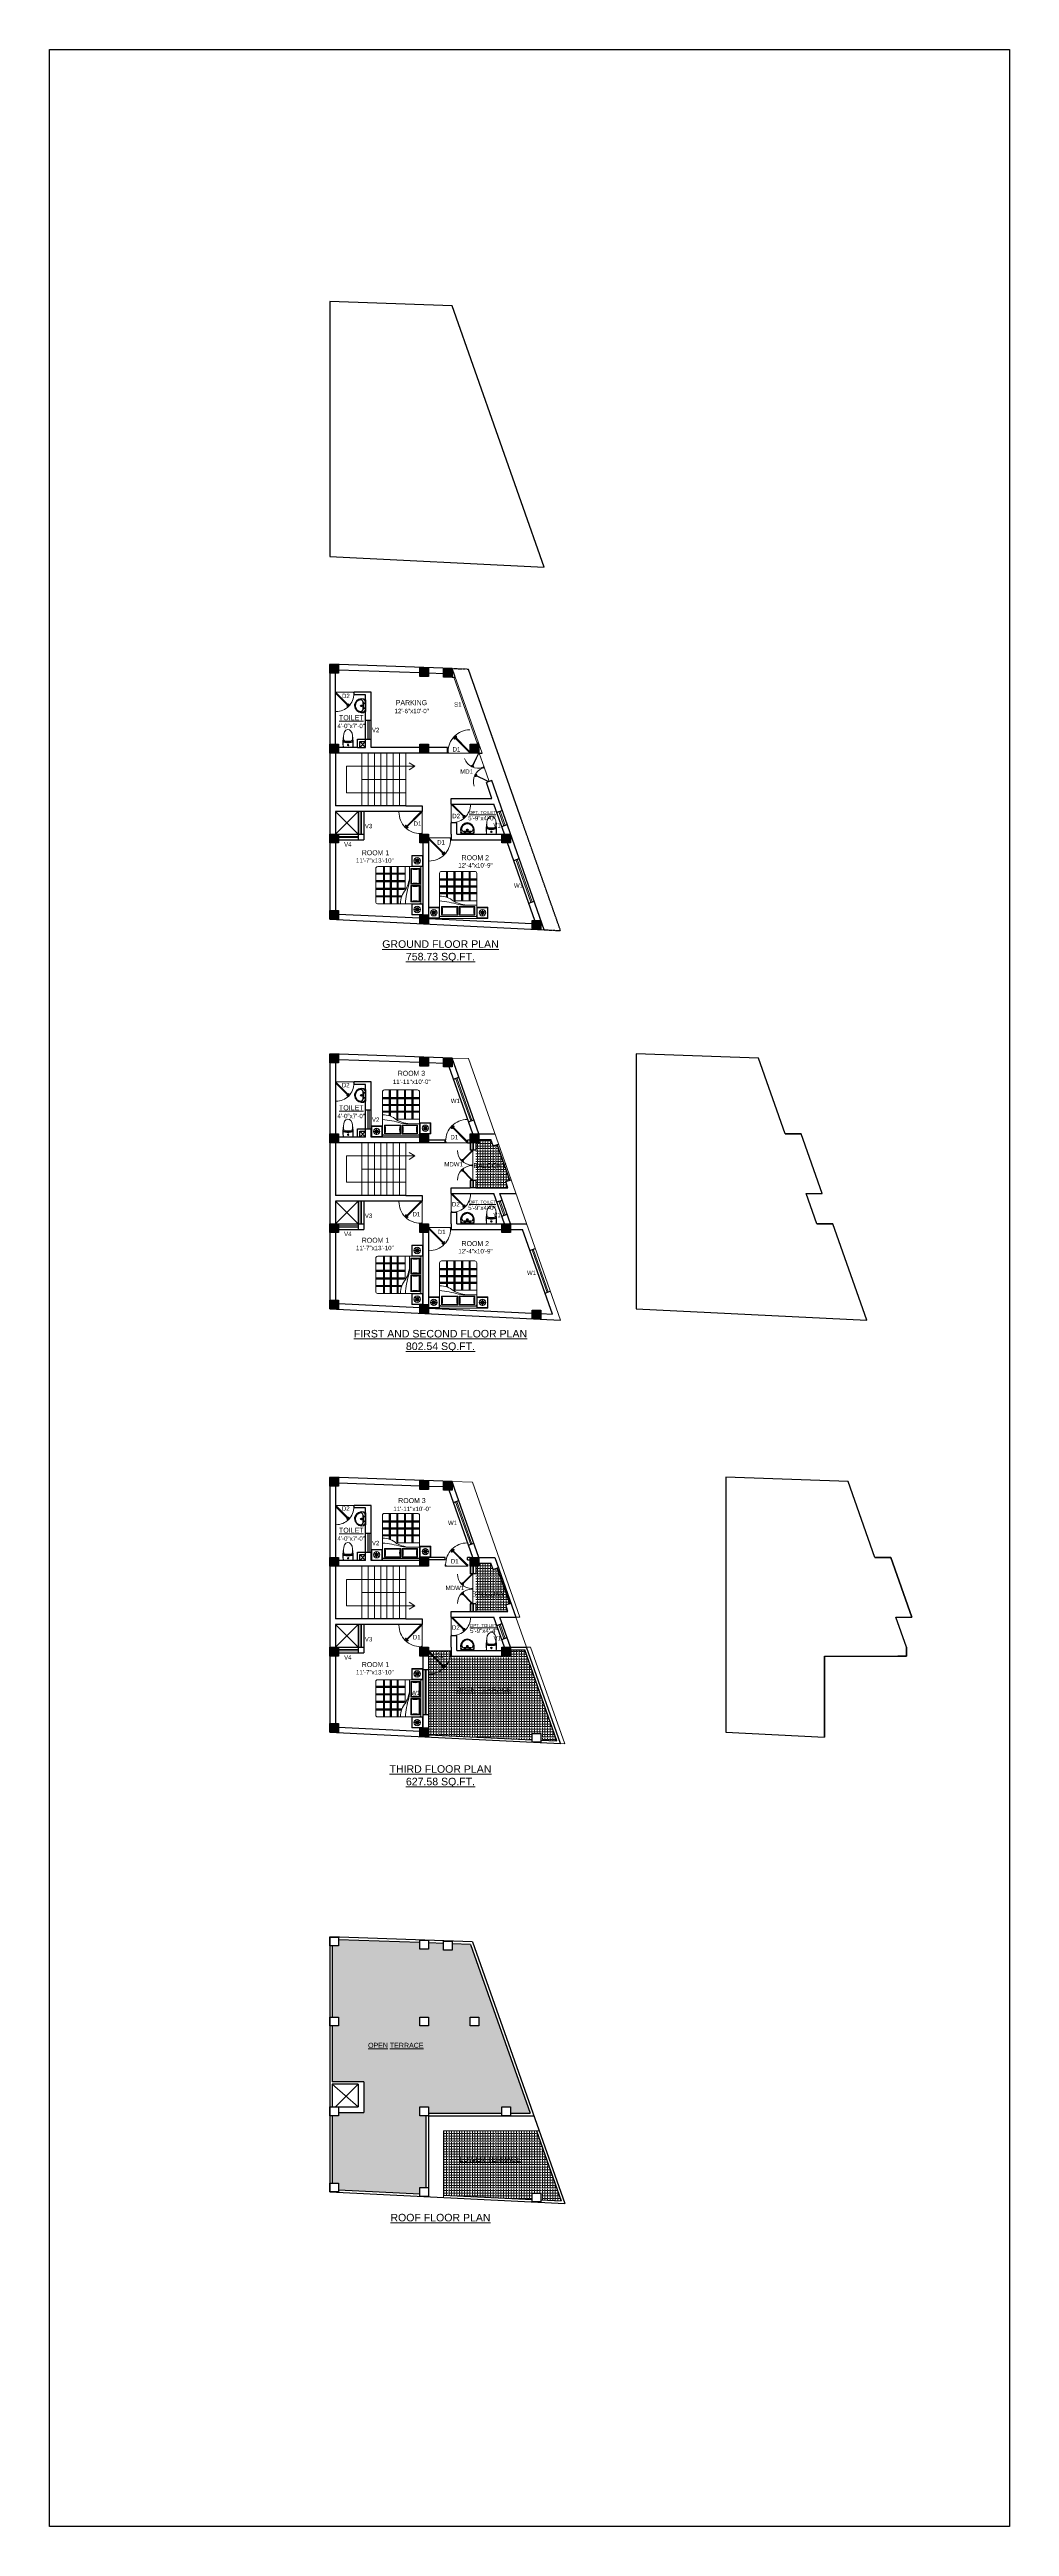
# Model space of a CAD drawing. Header units: inches. Extents: x -6683 to 26091, y -5972 to 4741.
# Drawn here: x 22584 to 24111, y -4556 to -614 of the extents above; entities that cross this region are included whole.
import ezdxf

# ---------------------------------------------------------------- set-up
doc = ezdxf.new("R2010")
doc.units = ezdxf.units.IN
doc.header["$MEASUREMENT"] = 0
doc.linetypes.add('HIDDEN', pattern=[0.375, 0.25, -0.125])
for name, color, linetype, lineweight in [('A-FURN', 9, 'Continuous', 5), ('hatch-.09', 8, 'Continuous', 9), ('Label', 7, 'Continuous', 13), ('PUERTAS', 7, 'Continuous', 9), ('stair', 201, 'Continuous', 13), ('Text', 7, 'Continuous', 13), ('Toilet', 7, 'Continuous', 25), ('WALL', 12, 'Continuous', 30), ('wall2', 1, 'Continuous', 15), ('windoow', 4, 'Continuous', 5)]:
    doc.layers.add(name, color=color, linetype=linetype, lineweight=lineweight)
doc.layers.add('furniture', color=253, linetype='Continuous')
doc.styles.add('dim', font='arial.ttf', dxfattribs={"height": 7})
doc.styles.get("Standard").update_dxf_attribs({"font": 'arial.ttf'})
pattern_1 = [(0, (0, 0), (0, 4.125), [3, -1.125]), (90, (0, 0), (-4.125, 3e-16), [3, -1.125])]

# ---------------------------------------------------------------- blocks, each defined once
blk = doc.blocks.new('A$C3AED30AC')
at = {"layer": 'A-FURN', "color": 147, "linetype": 'ByBlock'}
for p, q in [((0, 1532), (0, 1982)), ((0, 1982), (450, 1982)), ((450, 1532), (0, 1532)), ((450, 1982), (1950, 1982)), ((450, 1982), (450, 1532)), ((450, 1906), (450, 1982)), ((450, 1906), (1950, 1906)), ((450, 155), (450, 1830)), ((1950, 1982), (1950, 1532)), ((2400, 1982), (1950, 1982)), ((1950, 1830), (1950, 159)), ((1950, 1532), (2400, 1532)), ((2400, 1532), (2400, 1982)), ((1870, 79), (526, 79))]:
    blk.add_line(p, q, dxfattribs=at)
at = {"layer": 'A-FURN', "color": 8}
for p, q in [((20, 1552), (20, 1962)), ((20, 1962), (430, 1962)), ((430, 1552), (20, 1552)), ((430, 1962), (430, 1552)), ((1970, 1962), (1970, 1552)), ((2380, 1962), (1970, 1962)), ((1970, 1552), (2380, 1552)), ((2380, 1552), (2380, 1962))]:
    blk.add_line(p, q, dxfattribs=at)
at = {"layer": 'A-FURN', "color": 5, "linetype": 'ByBlock'}
for p, q in [((216, 1752), (82, 1752)), ((216, 1752), (121, 1847)), ((216, 1752), (121, 1657)), ((216, 1752), (216, 1887)), ((216, 1752), (311, 1847)), ((216, 1752), (216, 1752)), ((216, 1752), (216, 1752)), ((216, 1752), (216, 1752)), ((216, 1752), (350, 1752)), ((216, 1752), (216, 1618)), ((216, 1752), (311, 1657)), ((526, 1855), (526, 1500)), ((1189, 1855), (526, 1855)), ((526, 1500), (1189, 1500)), ((996, 1264), (1950, 1264)), ((1189, 1500), (1189, 1855)), ((1873, 1855), (1240, 1855)), ((1240, 1855), (1240, 1500)), ((1240, 1500), (1873, 1500)), ((1574, 1449), (1950, 1449)), ((1873, 1500), (1873, 1855)), ((2184, 1752), (2049, 1752)), ((2184, 1752), (2089, 1847)), ((2184, 1752), (2089, 1657)), ((2184, 1752), (2184, 1887)), ((2184, 1752), (2279, 1847)), ((2184, 1752), (2318, 1752)), ((2184, 1752), (2184, 1752)), ((2184, 1752), (2184, 1752)), ((2184, 1752), (2184, 1752)), ((2184, 1752), (2279, 1657)), ((2184, 1752), (2184, 1618))]:
    blk.add_line(p, q, dxfattribs=at)
at = {"layer": 'A-FURN', "color": 9}
for p, q in [((1163, 1835), (552, 1835)), ((552, 1520), (1163, 1520)), ((1847, 1835), (1266, 1835)), ((1266, 1520), (1847, 1520))]:
    blk.add_line(p, q, dxfattribs=at)
at = {"layer": 'A-FURN', "color": 8, "linetype": 'Continuous'}
for p, q in [((722, 1115), (722, 79)), ((734, 1115), (734, 79)), ((746, 1115), (746, 79)), ((759, 1117), (759, 79)), ((771, 1120), (771, 79)), ((1030, 1223), (1030, 79)), ((1042, 1230), (1042, 79)), ((1054, 1237), (1054, 79)), ((1067, 1245), (1067, 79)), ((1079, 1253), (1079, 79)), ((1335, 1264), (1335, 79)), ((1347, 1264), (1347, 79)), ((1359, 1264), (1359, 79)), ((1372, 1264), (1372, 79)), ((1384, 1264), (1384, 79)), ((1640, 1264), (1640, 79)), ((1652, 1264), (1652, 79)), ((1664, 1264), (1664, 79)), ((1677, 1264), (1677, 79)), ((1689, 1264), (1689, 79)), ((450, 983), (1950, 983)), ((450, 971), (1950, 971)), ((450, 959), (1950, 959)), ((450, 950), (1950, 950)), ((450, 938), (1950, 938)), ((450, 713), (1950, 713)), ((450, 701), (1950, 701)), ((450, 689), (1950, 689)), ((450, 680), (1950, 680)), ((450, 668), (1950, 668)), ((450, 431), (1950, 431)), ((450, 419), (1950, 419)), ((450, 407), (1950, 407)), ((450, 398), (1950, 398)), ((450, 386), (1950, 386))]:
    blk.add_line(p, q, dxfattribs=at)
at = {"layer": 'A-FURN', "color": 5, "linetype": 'ByBlock'}
for centre, radius in [((216, 1752), 129), ((216, 1752), 62.8), ((2184, 1752), 129), ((2184, 1752), 62.8)]:
    blk.add_circle(centre, radius, dxfattribs=at)
at = {"layer": 'A-FURN', "color": 147, "linetype": 'ByBlock'}
for centre, radius, start, end in [((526, 1830), 76.2, 90, 180), ((1873, 1830), 76.2, 0, 90), ((526, 155), 76.2, 180, 270), ((1870, 159), 80, 270, 0)]:
    blk.add_arc(centre, radius, start, end, dxfattribs=at)
at = {"layer": 'A-FURN', "color": 5, "linetype": 'ByBlock'}
for centre, radius, start, end in [((194, 4689), 3422, 274.28895, 287.24996), ((485, 1886), 803, 267.49694, 311.91323), ((-83, 1677), 635, 343.7398, 16.2602), ((1639, 177), 1271, 90.35642, 119.03891), ((1799, 1677), 635, 163.73979, 196.26021), ((1573, -870), 2319, 89.98014, 99.03119), ((630, 1677), 635, 343.7398, 16.2602), ((2483, 1677), 635, 163.73979, 196.26021)]:
    blk.add_arc(centre, radius, start, end, dxfattribs=at)
at = {"layer": 'A-FURN', "color": 9}
for centre, start, end in [((-83, 1677), 346.05939, 13.94061), ((1799, 1677), 166.05939, 193.94061), ((630, 1677), 346.05939, 13.94061), ((2483, 1677), 166.05939, 193.94061)]:
    blk.add_arc(centre, 655, start, end, dxfattribs=at)
blk = doc.blocks.new('3ft')
at = {"layer": 'PUERTAS', "color": 2}
for p, q in [((0, 2.4), (0, 0)), ((0.7, 2.4), (0, 2.4)), ((1.6, 0), (0, 0)), ((0.7, 1.5), (0.7, 2.4)), ((0.8, 1.5), (0.7, 1.5)), ((0.8, 1.5), (0.8, 2.4)), ((0.8, 1.2), (0.8, 1.5)), ((1.6, 1.2), (0.8, 1.2)), ((1.6, 1.8), (0.9, 2.5)), ((1, 2.5), (25.2, 26.7)), ((1.6, 1.9), (1, 2.5)), ((1.6, 1.9), (1.6, 1.8)), ((1.8, 1.6), (1.6, 1.8)), ((1.6, 0), (1.6, 1.2)), ((26, 25.9), (1.8, 1.6)), ((22, 26.1), (22, 26.1)), ((26, 25.9), (25.2, 26.7)), ((25.4, 22.7), (25.4, 22.7)), ((34.4, 0), (34.4, 1.2)), ((34.4, 1.2), (35.2, 1.2)), ((34.4, 0), (36, 0)), ((35.2, 1.2), (35.2, 2.4)), ((35.2, 2.4), (36, 2.4)), ((36, 0), (36, 2.4))]:
    blk.add_line(p, q, dxfattribs=at)
at = {"layer": 'PUERTAS', "color": 8}
for p, q in [((0, 0), (36, 0)), ((22.6, 24.9), (21.6, 25.7)), ((22.6, 25), (21.7, 25.7)), ((22.7, 25.1), (21.8, 25.9)), ((22.1, 26.3), (22, 26.1)), ((22.9, 25.2), (22, 26.1)), ((22.1, 26.3), (22.3, 26.4)), ((22.3, 26.4), (22.3, 26.4)), ((23.2, 25.5), (22.3, 26.4)), ((23.3, 25.7), (22.5, 26.6)), ((23.5, 25.8), (22.7, 26.8)), ((23.4, 25.8), (22.7, 26.7)), ((22.7, 24.3), (23, 24.8)), ((23, 25), (22.8, 25.1)), ((23, 25), (22.9, 25.2)), ((23, 25), (22.9, 25.1)), ((22.9, 24.5), (23.1, 24.9)), ((23.1, 25.1), (23, 25.2)), ((23.1, 24.8), (23.2, 25)), ((23.3, 25.3), (23.2, 25.4)), ((23.4, 25.4), (23.3, 25.6)), ((23.4, 25.4), (23.3, 25.5)), ((23.4, 25.4), (23.3, 25.5)), ((23.3, 24.9), (23.3, 25.1)), ((23.5, 25.1), (23.3, 25.1)), ((23.6, 25.3), (23.4, 25.2)), ((23.9, 25.5), (23.5, 25.3)), ((24.1, 25.7), (23.6, 25.4)), ((23.6, 23.4), (24.1, 23.7)), ((23.8, 23.6), (24.2, 23.8)), ((24.1, 23.8), (24.3, 23.9)), ((24.2, 24), (24.4, 24)), ((24.2, 23.3), (25, 22.3)), ((24.3, 23.7), (24.4, 23.6)), ((24.3, 23.7), (24.5, 23.6)), ((24.3, 23.6), (24.4, 23.5)), ((24.3, 23.3), (25.1, 22.4)), ((24.4, 24.2), (24.4, 24)), ((24.4, 23.8), (24.5, 23.7)), ((24.4, 23.4), (25.2, 22.5)), ((24.6, 24.3), (24.5, 24.1)), ((24.5, 23.6), (25.4, 22.7)), ((24.8, 24.6), (24.6, 24.2)), ((24.6, 24), (24.7, 23.9)), ((25, 24.8), (24.7, 24.3)), ((24.7, 24.1), (24.8, 23.9)), ((24.7, 24.1), (24.8, 24)), ((24.8, 24.1), (24.9, 24)), ((24.8, 23.8), (25.7, 23)), ((25, 24), (25.9, 23.2)), ((25.1, 24.2), (26.1, 23.4)), ((25.1, 24.1), (26, 23.3)), ((25.6, 22.8), (25.4, 22.7)), ((25.6, 22.8), (25.7, 23)), ((25.7, 23), (25.7, 23))]:
    blk.add_line(p, q, dxfattribs=at)
at = {"layer": 'PUERTAS', "color": 1}
for p, q in [((21.7, 25.8), (22.1, 26.3)), ((21.7, 25.7), (22.2, 26.2)), ((21.7, 25.8), (21.7, 25.8)), ((22.5, 25), (21.7, 25.6)), ((22.6, 26.7), (22.1, 26.3)), ((22.7, 26.7), (22.2, 26.2)), ((22.6, 26.7), (22.6, 26.7)), ((22.6, 25), (23, 25.4)), ((22.6, 24.3), (22.9, 24.7)), ((22.6, 24.1), (22.6, 24.1)), ((22.7, 25.1), (22.7, 25.1)), ((23.4, 25.9), (22.8, 26.7)), ((22.8, 25.1), (23.1, 25.3)), ((22.9, 25), (22.8, 25.1)), ((22.9, 24.9), (23.2, 25.2)), ((22.9, 24.8), (22.9, 24.8)), ((22.9, 24.7), (22.9, 24.7)), ((23.4, 25.8), (23, 25.4)), ((23.3, 25.6), (23.1, 25.3)), ((23.5, 25.5), (23.2, 25.2)), ((23.3, 25.7), (23.3, 25.7)), ((23.4, 25.5), (23.3, 25.6)), ((23.4, 23.3), (23.4, 23.3)), ((23.6, 25.5), (23.6, 25.5)), ((23.6, 23.3), (24, 23.6)), ((24.1, 25.8), (23.7, 25.5)), ((23.7, 25.5), (23.7, 25.5)), ((24, 23.6), (24, 23.6)), ((24.1, 23.6), (24.1, 23.6)), ((24.3, 25.8), (24.3, 25.8)), ((24.3, 23.6), (24.5, 23.9)), ((24.3, 23.3), (24.7, 23.7)), ((24.3, 23.6), (24.4, 23.5)), ((24.3, 23.2), (24.9, 22.4)), ((24.4, 23.5), (24.6, 23.8)), ((24.4, 23.4), (24.4, 23.4)), ((24.8, 24.1), (24.5, 23.9)), ((24.9, 24), (24.6, 23.8)), ((25.1, 24.1), (24.7, 23.7)), ((25.1, 24.8), (24.8, 24.4)), ((24.8, 24.4), (24.8, 24.4)), ((24.8, 24.3), (24.8, 24.3)), ((24.8, 24.1), (24.9, 24)), ((25, 24), (25, 24)), ((25, 22.4), (25.5, 22.9)), ((25.1, 25), (25.1, 25)), ((25.1, 22.4), (25.6, 22.8)), ((25.1, 22.4), (25.1, 22.4)), ((25.2, 24.1), (26, 23.5)), ((26, 23.4), (25.5, 22.9)), ((26, 23.3), (25.6, 22.8)), ((26, 23.3), (26, 23.3))]:
    blk.add_line(p, q, dxfattribs=at)
at = {"layer": 'PUERTAS', "color": 2}
for radius in [0.155, 0.0752]:
    blk.add_circle((0.8, 2.6), radius, dxfattribs=at)
at = {"layer": 'PUERTAS', "color": 8}
blk.add_arc((0.8, 2.6), 34.4, 359.7285, 90.0333, dxfattribs=at)
at = {"layer": 'PUERTAS', "color": 1}
for centre, start, end in [((22.5, 25), 231.0764, 315), ((22.7, 24.2), 135, 225), ((22.7, 26.7), 38.9236, 135), ((22.8, 25.1), 225, 315), ((23, 24.9), 135, 219.7428), ((22.9, 24.8), 315, 39.7428), ((23.3, 25.6), 315, 45), ((23.4, 25.9), 315, 38.9236), ((23.5, 23.4), 225, 315), ((23.5, 25.4), 50.2572, 135), ((23.6, 25.5), 230.2572, 315), ((24.1, 23.6), 50.2572, 135), ((24.2, 25.7), 45, 135), ((24.2, 23.7), 230.2572, 315), ((24.3, 23.2), 135, 218.9236), ((24.4, 23.5), 135, 225), ((24.8, 24.3), 135, 219.7428), ((24.7, 24.2), 315, 39.7428), ((24.9, 24), 45, 135), ((25, 22.4), 218.9236, 315), ((25, 24.9), 315, 45), ((25.2, 24.1), 51.0764, 135), ((26, 23.4), 315, 51.0764)]:
    blk.add_arc(centre, 0.08, start, end, dxfattribs=at)
blk = doc.blocks.new('*U43')
at = {"color": 3}
blk.add_blockref('3ft', (0, 0), dxfattribs=at)
blk = doc.blocks.new('2ft6in')
at = {"layer": 'PUERTAS', "color": 2}
for p, q in [((0, 2), (0, 0)), ((0.6, 2), (0, 2)), ((1.3, 0), (0, 0)), ((0.6, 1.3), (0.6, 2)), ((0.7, 1.3), (0.6, 1.3)), ((0.7, 1.3), (0.7, 2)), ((0.7, 1), (0.7, 1.3)), ((1.3, 1), (0.7, 1)), ((0.8, 2.1), (21, 22.3)), ((1.4, 1.6), (0.8, 2.1)), ((1.3, 1.5), (0.8, 2.1)), ((1.4, 1.6), (1.3, 1.5)), ((1.5, 1.4), (1.3, 1.5)), ((1.3, 0), (1.3, 1)), ((21.7, 21.6), (1.5, 1.4)), ((18.3, 21.8), (18.3, 21.8)), ((21.7, 21.6), (21, 22.3)), ((21.2, 18.9), (21.2, 18.9)), ((28.7, 0), (28.7, 1)), ((28.7, 1), (29.3, 1)), ((28.7, 0), (30, 0)), ((29.3, 1), (29.3, 2)), ((29.3, 2), (30, 2)), ((30, 0), (30, 2))]:
    blk.add_line(p, q, dxfattribs=at)
at = {"layer": 'PUERTAS', "color": 8}
for p, q in [((0, 0), (30, 0)), ((18.8, 20.8), (18, 21.4)), ((18.9, 20.8), (18.1, 21.5)), ((19, 20.9), (18.2, 21.6)), ((18.4, 21.9), (18.3, 21.8)), ((19.1, 21), (18.3, 21.7)), ((18.4, 21.9), (18.6, 22)), ((18.6, 22), (18.6, 22)), ((19.3, 21.3), (18.6, 22)), ((19.4, 21.4), (18.8, 22.1)), ((19.6, 21.5), (18.9, 22.3)), ((19.5, 21.5), (18.9, 22.3)), ((18.9, 20.3), (19.2, 20.7)), ((19.1, 20.8), (19, 20.9)), ((19.2, 20.9), (19.1, 21)), ((19.1, 20.8), (19.1, 20.9)), ((19.1, 20.4), (19.3, 20.8)), ((19.3, 20.9), (19.2, 21)), ((19.4, 21.1), (19.3, 21.2)), ((19.3, 20.6), (19.3, 20.8)), ((19.5, 21.2), (19.4, 21.3)), ((19.5, 21.2), (19.4, 21.3)), ((19.5, 21.1), (19.4, 21.2)), ((19.4, 20.8), (19.4, 20.9)), ((19.6, 20.9), (19.4, 20.9)), ((19.7, 21.1), (19.5, 21)), ((20.1, 21.4), (19.6, 21.1)), ((19.9, 21.2), (19.6, 21.1)), ((19.7, 19.5), (20.1, 19.8)), ((19.9, 19.7), (20.2, 19.8)), ((20.1, 19.9), (20.3, 19.9)), ((20.2, 20), (20.3, 20)), ((20.2, 19.7), (20.3, 19.6)), ((20.2, 19.7), (20.3, 19.6)), ((20.2, 19.4), (20.9, 18.7)), ((20.2, 19.4), (20.8, 18.6)), ((20.3, 20.1), (20.4, 20)), ((20.3, 19.8), (20.4, 19.7)), ((20.3, 19.5), (21, 18.8)), ((20.5, 20.3), (20.4, 20.1)), ((20.4, 19.8), (20.4, 19.7)), ((20.7, 20.5), (20.5, 20.2)), ((20.5, 20), (20.6, 19.9)), ((20.5, 19.6), (21.1, 18.9)), ((20.8, 20.6), (20.6, 20.2)), ((20.6, 20.1), (20.7, 20)), ((20.6, 20.1), (20.7, 20)), ((20.6, 20), (20.7, 20)), ((20.7, 19.9), (21.4, 19.2)), ((20.8, 20), (21.6, 19.3)), ((20.9, 20.1), (21.7, 19.5)), ((21, 20.1), (21.7, 19.5)), ((21.3, 19), (21.2, 18.9)), ((21.3, 19), (21.4, 19.1)), ((21.4, 19.2), (21.4, 19.1))]:
    blk.add_line(p, q, dxfattribs=at)
at = {"layer": 'PUERTAS', "color": 1}
for p, q in [((18.1, 21.5), (18.5, 21.9)), ((18.1, 21.4), (18.5, 21.9)), ((18.1, 21.5), (18.1, 21.5)), ((18.7, 20.8), (18.1, 21.3)), ((18.9, 22.3), (18.5, 21.9)), ((18.8, 22.2), (18.5, 21.9)), ((18.8, 22.2), (18.8, 22.2)), ((18.8, 20.8), (19.2, 21.2)), ((18.8, 20.2), (19.1, 20.6)), ((18.9, 20.1), (18.8, 20.1)), ((18.9, 20.9), (18.9, 20.9)), ((19.5, 21.6), (19, 22.3)), ((19, 20.9), (19.2, 21.1)), ((19.1, 20.8), (19, 20.9)), ((19.1, 20.8), (19.3, 21)), ((19.1, 20.7), (19.1, 20.7)), ((19.1, 20.6), (19.1, 20.6)), ((19.5, 21.5), (19.2, 21.2)), ((19.5, 21.3), (19.2, 21.1)), ((19.5, 21.2), (19.3, 21)), ((19.4, 21.4), (19.5, 21.4)), ((19.5, 21.2), (19.4, 21.3)), ((19.5, 19.4), (19.5, 19.4)), ((19.6, 21.2), (19.6, 21.2)), ((19.6, 19.4), (20, 19.7)), ((20.1, 21.5), (19.7, 21.2)), ((19.7, 21.2), (19.7, 21.2)), ((20, 19.7), (20, 19.7)), ((20.1, 19.7), (20.1, 19.7)), ((20.2, 21.5), (20.2, 21.5)), ((20.2, 19.7), (20.4, 19.9)), ((20.2, 19.4), (20.6, 19.8)), ((20.2, 19.7), (20.3, 19.6)), ((20.2, 19.3), (20.8, 18.6)), ((20.3, 19.6), (20.5, 19.8)), ((20.3, 19.5), (20.3, 19.5)), ((20.6, 20.1), (20.4, 19.9)), ((20.7, 20), (20.5, 19.8)), ((20.7, 20.2), (20.6, 20.2)), ((20.9, 20.1), (20.6, 19.8)), ((20.6, 20.1), (20.7, 20)), ((20.9, 20.7), (20.7, 20.3)), ((20.7, 20.3), (20.7, 20.3)), ((20.8, 20), (20.8, 20)), ((20.9, 20.8), (20.9, 20.8)), ((20.9, 18.6), (21.3, 19.1)), ((20.9, 18.7), (21.3, 19)), ((20.9, 18.7), (20.9, 18.7)), ((21, 20.1), (21.7, 19.6)), ((21.7, 19.5), (21.3, 19.1)), ((21.7, 19.4), (21.3, 19)), ((21.6, 19.4), (21.7, 19.4))]:
    blk.add_line(p, q, dxfattribs=at)
at = {"layer": 'PUERTAS', "color": 2}
for radius in [0.129, 0.0627]:
    blk.add_circle((0.7, 2.1), radius, dxfattribs=at)
at = {"layer": 'PUERTAS', "color": 8}
blk.add_arc((0.7, 2.1), 28.7, 359.7285, 90.0333, dxfattribs=at)
at = {"layer": 'PUERTAS', "color": 1}
for centre, start, end in [((18.8, 20.8), 231.0764, 315), ((18.9, 20.2), 135, 225), ((18.9, 22.2), 38.9236, 135), ((19, 20.9), 225, 315), ((19.2, 20.7), 135, 219.7428), ((19.1, 20.6), 315, 39.7428), ((19.5, 21.6), 315, 38.9236), ((19.4, 21.4), 315, 45), ((19.6, 21.2), 50.2572, 135), ((19.6, 19.5), 225, 315), ((19.7, 21.3), 230.2572, 315), ((20.1, 19.6), 50.2572, 135), ((20.2, 21.4), 45, 135), ((20.2, 19.7), 230.2572, 315), ((20.3, 19.4), 135, 218.9236), ((20.4, 19.5), 135, 225), ((20.7, 20.3), 135, 219.7428), ((20.6, 20.2), 315, 39.7428), ((20.8, 20), 45, 135), ((20.8, 18.7), 218.9236, 315), ((20.9, 20.7), 315, 45), ((21, 20.1), 51.0764, 135), ((21.7, 19.5), 315, 51.0764)]:
    blk.add_arc(centre, 0.0667, start, end, dxfattribs=at)
blk = doc.blocks.new('*U44')
at = {"color": 3, "xscale": -1}
blk.add_blockref('2ft6in', (42, 0), dxfattribs=at)
blk = doc.blocks.new('*U40')
at = {"color": 3, "xscale": -1}
blk.add_blockref('2ft6in', (42, 0), dxfattribs=at)
blk = doc.blocks.new('BD')
at = {"layer": 'A-FURN', "color": 147, "linetype": 'ByBlock'}
for p, q in [((23113.7, -1653.1), (23113.7, -1719.1)), ((23169.5, -1650.1), (23116.7, -1650.1)), ((23172.7, -1719.1), (23172.7, -1653.3)), ((23095.9, -1707.4), (23095.9, -1725.1)), ((23113.7, -1707.4), (23095.9, -1707.4)), ((23095.9, -1725.1), (23113.7, -1725.1)), ((23113.7, -1725.1), (23113.7, -1707.4)), ((23113.7, -1722.1), (23172.7, -1722.1)), ((23113.7, -1722.1), (23113.7, -1725.1)), ((23113.7, -1725.1), (23172.7, -1725.1)), ((23172.7, -1720.1), (23172.7, -1702.4)), ((23172.7, -1702.4), (23190.4, -1702.4)), ((23190.4, -1720.1), (23172.7, -1720.1)), ((23190.4, -1702.4), (23190.4, -1720.1))]:
    blk.add_line(p, q, dxfattribs=at)
at = {"layer": 'A-FURN', "color": 8, "linetype": 'Continuous'}
for p, q in [((23124.4, -1690.9), (23124.4, -1650.1)), ((23124.8, -1690.9), (23124.8, -1650.1)), ((23125.3, -1690.9), (23125.3, -1650.1)), ((23125.8, -1691), (23125.8, -1650.1)), ((23126.3, -1691.1), (23126.3, -1650.1)), ((23136.5, -1695.2), (23136.5, -1650.1)), ((23137, -1695.5), (23137, -1650.1)), ((23137.4, -1695.7), (23137.4, -1650.1)), ((23137.9, -1696.1), (23137.9, -1650.1)), ((23138.4, -1696.4), (23138.4, -1650.1)), ((23148.5, -1696.8), (23148.5, -1650.1)), ((23149, -1696.8), (23149, -1650.1)), ((23149.4, -1696.8), (23149.4, -1650.1)), ((23150, -1696.8), (23150, -1650.1)), ((23150.4, -1696.8), (23150.4, -1650.1)), ((23160.5, -1696.8), (23160.5, -1650.1)), ((23161, -1696.8), (23161, -1650.1)), ((23161.4, -1696.8), (23161.4, -1650.1)), ((23162, -1696.8), (23162, -1650.1)), ((23162.4, -1696.8), (23162.4, -1650.1)), ((23113.7, -1662.2), (23172.7, -1662.2)), ((23113.7, -1662.7), (23172.7, -1662.7)), ((23113.7, -1663.1), (23172.7, -1663.1)), ((23113.7, -1663.5), (23172.7, -1663.5)), ((23113.7, -1664), (23172.7, -1664)), ((23113.7, -1673.3), (23172.7, -1673.3)), ((23113.7, -1673.8), (23172.7, -1673.8)), ((23113.7, -1674.2), (23172.7, -1674.2)), ((23113.7, -1674.6), (23172.7, -1674.6)), ((23113.7, -1675.1), (23172.7, -1675.1)), ((23113.7, -1684), (23172.7, -1684)), ((23113.7, -1684.4), (23172.7, -1684.4)), ((23113.7, -1684.8), (23172.7, -1684.8)), ((23113.7, -1685.3), (23172.7, -1685.3)), ((23113.7, -1685.7), (23172.7, -1685.7))]:
    blk.add_line(p, q, dxfattribs=at)
at = {"layer": 'A-FURN', "color": 8}
for p, q in [((23096.7, -1708.1), (23096.7, -1724.3)), ((23112.9, -1708.1), (23096.7, -1708.1)), ((23096.7, -1724.3), (23112.9, -1724.3)), ((23112.9, -1724.3), (23112.9, -1708.1)), ((23173.5, -1719.3), (23173.5, -1703.1)), ((23173.5, -1703.1), (23189.6, -1703.1)), ((23189.6, -1719.3), (23173.5, -1719.3)), ((23189.6, -1703.1), (23189.6, -1719.3))]:
    blk.add_line(p, q, dxfattribs=at)
at = {"layer": 'A-FURN', "color": 5, "linetype": 'ByBlock'}
for p, q in [((23104.4, -1716), (23099.2, -1716)), ((23104.4, -1716), (23100.7, -1712.3)), ((23104.4, -1716), (23100.7, -1719.8)), ((23104.4, -1716), (23104.4, -1710.7)), ((23104.4, -1711), (23104.4, -1711)), ((23104.4, -1711), (23104.4, -1711)), ((23104.4, -1711), (23104.4, -1711)), ((23104.4, -1716), (23108.2, -1712.3)), ((23104.4, -1716), (23104.4, -1721.3)), ((23104.4, -1716), (23108.2, -1719.8)), ((23104.4, -1716), (23109.7, -1716)), ((23116.7, -1720.1), (23116.7, -1706.1)), ((23116.7, -1706.1), (23142.8, -1706.1)), ((23142.8, -1720.1), (23116.7, -1720.1)), ((23135.2, -1696.8), (23172.7, -1696.8)), ((23142.8, -1706.1), (23142.8, -1720.1)), ((23144.8, -1706.1), (23169.7, -1706.1)), ((23144.8, -1720.1), (23144.8, -1706.1)), ((23169.7, -1720.1), (23144.8, -1720.1)), ((23157.9, -1704.1), (23172.7, -1704.1)), ((23169.7, -1706.1), (23169.7, -1720.1)), ((23181.9, -1711), (23176.6, -1711)), ((23181.9, -1711), (23178.2, -1707.3)), ((23181.9, -1711), (23178.2, -1714.8)), ((23181.9, -1711), (23181.9, -1705.7)), ((23181.9, -1711), (23185.6, -1707.3)), ((23181.9, -1711), (23185.6, -1714.8)), ((23181.9, -1711), (23181.9, -1716.3)), ((23181.9, -1711), (23187.2, -1711)), ((23181.9, -1711), (23181.9, -1711)), ((23181.9, -1711), (23181.9, -1711)), ((23181.9, -1711), (23181.9, -1711))]:
    blk.add_line(p, q, dxfattribs=at)
at = {"layer": 'A-FURN', "color": 9}
for p, q in [((23117.7, -1706.9), (23141.7, -1706.9)), ((23141.7, -1719.3), (23117.7, -1719.3)), ((23145.8, -1706.9), (23168.7, -1706.9)), ((23168.7, -1719.3), (23145.8, -1719.3))]:
    blk.add_line(p, q, dxfattribs=at)
at = {"layer": 'A-FURN', "color": 5, "linetype": 'ByBlock'}
for centre, radius in [((23104.4, -1716), 5.06), ((23104.4, -1716), 2.47), ((23181.9, -1711), 5.06), ((23181.9, -1711), 2.47)]:
    blk.add_circle(centre, radius, dxfattribs=at)
at = {"layer": 'A-FURN', "color": 147, "linetype": 'ByBlock'}
for centre, radius, start, end in [((23116.7, -1653.1), 3, 90, 180), ((23169.5, -1653.3), 3.15, 0, 90), ((23116.7, -1719.1), 3, 180, 270), ((23169.7, -1719.1), 3, 270, 0)]:
    blk.add_arc(centre, radius, start, end, dxfattribs=at)
at = {"layer": 'A-FURN', "color": 5, "linetype": 'ByBlock'}
for centre, radius, start, end in [((23115, -1721.3), 31.6, 48.0868, 92.5031), ((23103.6, -1831.6), 134.7, 72.75, 85.7111), ((23092.7, -1713.1), 25, 343.7398, 16.2602), ((23160.4, -1654), 50.1, 240.9611, 269.6436), ((23166.8, -1713.1), 25, 163.7398, 196.2602), ((23157.9, -1612.8), 91.3, 260.9688, 270.0199), ((23120.8, -1713.1), 25, 343.7398, 16.2602), ((23193.7, -1713.1), 25, 163.7398, 196.2602)]:
    blk.add_arc(centre, radius, start, end, dxfattribs=at)
at = {"layer": 'A-FURN', "color": 9}
for centre, start, end in [((23092.7, -1713.1), 346.0594, 13.9406), ((23166.8, -1713.1), 166.0594, 193.9406), ((23120.8, -1713.1), 346.0594, 13.9406), ((23193.7, -1713.1), 166.0594, 193.9406)]:
    blk.add_arc(centre, 25.8, start, end, dxfattribs=at)
blk = doc.blocks.new('A$C2BC6131C')
at = {"layer": 'A-FURN', "color": 8}
for p in [(0, 164), (0, -164)]:
    blk.add_line(p, (0, 0), dxfattribs=at)
for radius in [29.6, 16.1]:
    blk.add_circle((96, 0), radius, dxfattribs=at)
for centre, radius, start, end in [((40, 164), 40, 92.59988, 180), ((197, -4116), 4312, 86.30057, 92.47118), ((155, -2371), 2577, 82.86641, 92.59988), ((793, 24), 602, 165.61847, 182.25332), ((193, 178), 18.2, 343.38126, 66.47238), ((202, 176), 18.8, 342.35932, 95.93155), ((793, 24), 592, 165.61847, 182.25332), ((774, 24), 552, 165.61847, 182.45753), ((218, 172), 24.1, 332.20328, 71.94045), ((1633, -8), 1378, 174.60795, 179.65911), ((1633, 8), 1378, 180.34089, 185.39205), ((321, 116), 60, 100.47011, 174.60795), ((468, -913), 1100, 89.65189, 98.29697), ((40, -164), 40, 180, 267.40012), ((197, 4116), 4312, 267.52882, 273.69943), ((155, 2371), 2577, 267.40012, 277.13359), ((793, -24), 602, 177.74668, 194.38153), ((202, -176), 18.8, 264.06845, 17.64068), ((193, -178), 18.2, 293.52762, 16.61874), ((793, -24), 592, 177.74668, 194.38153), ((774, -24), 552, 177.54247, 194.38153), ((218, -172), 24.1, 288.05955, 27.79672), ((321, -116), 60, 185.39205, 259.52989), ((468, 913), 1100, 261.70303, 270.34811)]:
    blk.add_arc(centre, radius, start, end, dxfattribs=at)
blk.add_ellipse((441, 0), major_axis=(-289, 0), ratio=0.6481161, start_param=1.5707963, end_param=4.5929421, dxfattribs=at)
blk = doc.blocks.new('A$C2C8E2855')
at = {"color": 3}
for p, q in [((77, -154), (19, -208)), ((50, -118), (20, -196)), ((530, -118), (50, -118)), ((52, -118), (529, -118)), ((111, -140), (471, -140)), ((149, -223), (431, -223)), ((431, -223), (149, -223)), ((507, -155), (563, -213)), ((530, -118), (560, -196))]:
    blk.add_line(p, q, dxfattribs=at)
for centre, radius in [((191, -183), 16.3), ((292, -290), 31.6), ((292, -290), 23), ((391, -183), 16.3)]:
    blk.add_circle(centre, radius, dxfattribs=at)
for centre, radius, start, end in [((318, -270), 307, 166.17513, 244.72963), ((149, -323), 100, 90, 190.56023), ((290, -297), 243, 190.56023, 349.43977), ((111, -190), 50, 90, 133.18096), ((290, -319), 250, 245.80711, 296.46282), ((318, -270), 307, 266.58899, 266.59358), ((261, -270), 307, 297.06391, 13.82487), ((431, -323), 100, 349.43977, 90), ((471, -190), 50, 44.56072, 90)]:
    blk.add_arc(centre, radius, start, end, dxfattribs=at)
at = {"color": 3, "width": 0.8, "flags": 9}
for tag in ['XSIZE', 'YSIZE']:
    blk.add_attdef(tag, (290, -118), '', height=0.5, dxfattribs=at)

msp = doc.modelspace()

# ---------------------------------------------------------------- hatches: boundary and pattern name
at = {"layer": 'hatch-.09'}
h = msp.add_hatch(dxfattribs=at)
h.set_pattern_fill('ANSI31', color=256)
h.paths.add_polyline_path([(23043.9, -1593), (23029.9, -1593), (23029.9, -1607), (23043.9, -1607)])
h = msp.add_hatch(dxfattribs=at)
h.set_pattern_fill('ANSI31', color=256)
h.set_pattern_definition([(45, (143, -5.0489), (-0.08838834765, 0.08838834765), [])])
h.paths.add_polyline_path([(23186.9, -1598), (23172.9, -1598), (23172.9, -1612), (23186.9, -1612)])
h = msp.add_hatch(dxfattribs=at)
h.set_pattern_fill('ANSI31', color=256)
h.set_pattern_definition([(45, (180.66619, -6.37877), (-0.08838834765, 0.08838834765), [])])
h.paths.add_polyline_path([(23224.6, -1599.4), (23210.6, -1599.4), (23210.6, -1613.4), (23224.6, -1613.4)])
h = msp.add_hatch(dxfattribs=at)
h.set_pattern_fill('ANSI31', color=256)
h.set_pattern_definition([(45, (0, -127.08115), (-0.08838834765, 0.08838834765), [])])
h.paths.add_polyline_path([(23043.9, -1720.1), (23029.9, -1720.1), (23029.9, -1734.1), (23043.9, -1734.1)])
h = msp.add_hatch(dxfattribs=at)
h.set_pattern_fill('ANSI31', color=256)
h.set_pattern_definition([(45, (143, -127.08115), (-0.08838834765, 0.08838834765), [])])
h.paths.add_polyline_path([(23186.9, -1720.1), (23172.9, -1720.1), (23172.9, -1734.1), (23186.9, -1734.1)])
h = msp.add_hatch(dxfattribs=at)
h.set_pattern_fill('ANSI31', color=256)
h.set_pattern_definition([(45, (223.20781, -127.08115), (-0.08838834765, 0.08838834765), [])])
h.paths.add_polyline_path([(23267.1, -1720.1), (23253.1, -1720.1), (23253.1, -1734.1), (23267.1, -1734.1)])
h = msp.add_hatch(dxfattribs=at)
h.set_pattern_fill('ANSI31', color=256)
h.set_pattern_definition([(45, (0, -270.08115), (-0.08838834765, 0.08838834765), [])])
h.paths.add_polyline_path([(23043.9, -1863.1), (23029.9, -1863.1), (23029.9, -1877.1), (23043.9, -1877.1)])
h = msp.add_hatch(dxfattribs=at)
h.set_pattern_fill('ANSI31', color=256)
h.set_pattern_definition([(45, (143, -270.08115), (-0.08838834765, 0.08838834765), [])])
h.paths.add_polyline_path([(23186.9, -1863.1), (23172.9, -1863.1), (23172.9, -1877.1), (23186.9, -1877.1)])
h = msp.add_hatch(dxfattribs=at)
h.set_pattern_fill('ANSI31', color=256)
h.set_pattern_definition([(45, (273.60825, -270.08115), (-0.08838834765, 0.08838834765), [])])
h.paths.add_polyline_path([(23317.5, -1863.1), (23303.5, -1863.1), (23303.5, -1877.1), (23317.5, -1877.1)])
h = msp.add_hatch(dxfattribs=at)
h.set_pattern_fill('ANSI31', color=256)
h.set_pattern_definition([(45, (0, -391.5057), (-0.08838834765, 0.08838834765), [])])
h.paths.add_polyline_path([(23043.9, -1984.5), (23029.9, -1984.5), (23029.9, -1998.5), (23043.9, -1998.5)])
h = msp.add_hatch(dxfattribs=at)
h.set_pattern_fill('ANSI31', color=256)
h.set_pattern_definition([(45, (143, -398.55035), (-0.08838834765, 0.08838834765), [])])
h.paths.add_polyline_path([(23186.9, -1991.5), (23172.9, -1991.5), (23172.9, -2005.5), (23186.9, -2005.5)])
h = msp.add_hatch(dxfattribs=at)
h.set_pattern_fill('ANSI31', color=256)
h.set_pattern_definition([(45, (321.99527, -407.36823), (-0.08838834765, 0.08838834765), [])])
h.paths.add_polyline_path([(23365.9, -2000.4), (23351.9, -2000.4), (23351.9, -2014.4), (23365.9, -2014.4)])
h = msp.add_hatch(dxfattribs=at)
h.set_pattern_fill('ANSI31', color=256)
h.set_pattern_definition([(45, (0, -620.11395), (-0.08838834765, 0.08838834765), [])])
h.paths.add_polyline_path([(23043.9, -2213.1), (23029.9, -2213.1), (23029.9, -2227.1), (23043.9, -2227.1)])
h = msp.add_hatch(dxfattribs=at)
h.set_pattern_fill('ANSI31', color=256)
h.set_pattern_definition([(45, (143, -625.16285), (-0.08838834765, 0.08838834765), [])])
h.paths.add_polyline_path([(23186.9, -2218.2), (23172.9, -2218.2), (23172.9, -2232.2), (23186.9, -2232.2)])
h = msp.add_hatch(dxfattribs=at)
h.set_pattern_fill('ANSI31', color=256)
h.set_pattern_definition([(45, (180.66619, -626.49273), (-0.08838834765, 0.08838834765), [])])
h.paths.add_polyline_path([(23224.6, -2219.5), (23210.6, -2219.5), (23210.6, -2233.5), (23224.6, -2233.5)])
h = msp.add_hatch(dxfattribs=at)
h.set_pattern_fill('ANSI31', color=256)
h.set_pattern_definition([(45, (0, -747.1951), (-0.08838834765, 0.08838834765), [])])
h.paths.add_polyline_path([(23043.9, -2340.2), (23029.9, -2340.2), (23029.9, -2354.2), (23043.9, -2354.2)])
h = msp.add_hatch(dxfattribs=at)
h.set_pattern_fill('ANSI31', color=256)
h.set_pattern_definition([(45, (143, -747.1951), (-0.08838834765, 0.08838834765), [])])
h.paths.add_polyline_path([(23186.9, -2340.2), (23172.9, -2340.2), (23172.9, -2354.2), (23186.9, -2354.2)])
h = msp.add_hatch(dxfattribs=at)
h.set_pattern_fill('ANSI31', color=256)
h.set_pattern_definition([(45, (223.20781, -747.1951), (-0.08838834765, 0.08838834765), [])])
h.paths.add_polyline_path([(23267.1, -2340.2), (23253.1, -2340.2), (23253.1, -2354.2), (23267.1, -2354.2)])
h = msp.add_hatch(dxfattribs=at)
h.set_pattern_fill('ANGLE', color=256, scale=15)
h.set_pattern_definition(pattern_1)
h.paths.add_polyline_path([(23296.4, -2357.1), (23289.8, -2359.4), (23286.2, -2349.2), (23267.1, -2349.2), (23267.1, -2354.2), (23262.1, -2354.2), (23262.1, -2366.2), (23262.1, -2414.2), (23262.1, -2426.2), (23313.4, -2426.2), (23309.8, -2416), (23316.4, -2413.7)])
h.paths.add_polyline_path([(23255.7, -2399.2), (23313, -2399.2), (23313, -2381.9), (23255.7, -2381.9)], flags=9)
h = msp.add_hatch(dxfattribs=at)
h.set_pattern_fill('ANSI31', color=256)
h.set_pattern_definition([(45, (0, -890.1951), (-0.08838834765, 0.08838834765), [])])
h.paths.add_polyline_path([(23043.9, -2483.2), (23029.9, -2483.2), (23029.9, -2497.2), (23043.9, -2497.2)])
h = msp.add_hatch(dxfattribs=at)
h.set_pattern_fill('ANSI31', color=256)
h.set_pattern_definition([(45, (143, -890.1951), (-0.08838834765, 0.08838834765), [])])
h.paths.add_polyline_path([(23186.9, -2483.2), (23172.9, -2483.2), (23172.9, -2497.2), (23186.9, -2497.2)])
h = msp.add_hatch(dxfattribs=at)
h.set_pattern_fill('ANSI31', color=256)
h.set_pattern_definition([(45, (273.60825, -890.1951), (-0.08838834765, 0.08838834765), [])])
h.paths.add_polyline_path([(23317.5, -2483.2), (23303.5, -2483.2), (23303.5, -2497.2), (23317.5, -2497.2)])
h = msp.add_hatch(dxfattribs=at)
h.set_pattern_fill('ANSI31', color=256)
h.set_pattern_definition([(45, (0, -1011.61966), (-0.08838834765, 0.08838834765), [])])
h.paths.add_polyline_path([(23043.9, -2604.6), (23029.9, -2604.6), (23029.9, -2618.6), (23043.9, -2618.6)])
h = msp.add_hatch(dxfattribs=at)
h.set_pattern_fill('ANSI31', color=256)
h.set_pattern_definition([(45, (143, -1018.6643), (-0.08838834765, 0.08838834765), [])])
h.paths.add_polyline_path([(23186.9, -2611.7), (23172.9, -2611.7), (23172.9, -2625.7), (23186.9, -2625.7)])
h = msp.add_hatch(dxfattribs=at)
h.set_pattern_fill('ANSI31', color=256)
h.set_pattern_definition([(45, (321.99527, -1027.48219), (-0.08838834765, 0.08838834765), [])])
h.paths.add_polyline_path([(23365.9, -2620.5), (23351.9, -2620.5), (23351.9, -2634.5), (23365.9, -2634.5)])
h = msp.add_hatch(dxfattribs=at)
h.set_pattern_fill('ANSI31', color=256)
h.set_pattern_definition([(45, (0, -1294.04447), (-0.08838834765, 0.08838834765), [])])
h.paths.add_polyline_path([(23043.9, -2887), (23029.9, -2887), (23029.9, -2901), (23043.9, -2901)])
h = msp.add_hatch(dxfattribs=at)
h.set_pattern_fill('ANSI31', color=256)
h.set_pattern_definition([(45, (143, -1299.09336), (-0.08838834765, 0.08838834765), [])])
h.paths.add_polyline_path([(23186.9, -2892.1), (23172.9, -2892.1), (23172.9, -2906.1), (23186.9, -2906.1)])
h = msp.add_hatch(dxfattribs=at)
h.set_pattern_fill('ANSI31', color=256)
h.set_pattern_definition([(45, (180.66619, -1300.42324), (-0.08838834765, 0.08838834765), [])])
h.paths.add_polyline_path([(23224.6, -2893.4), (23210.6, -2893.4), (23210.6, -2907.4), (23224.6, -2907.4)])
h = msp.add_hatch(dxfattribs=at)
h.set_pattern_fill('ANSI31', color=256)
h.set_pattern_definition([(45, (0, -1421.12562), (-0.08838834765, 0.08838834765), [])])
h.paths.add_polyline_path([(23043.9, -3014.1), (23029.9, -3014.1), (23029.9, -3028.1), (23043.9, -3028.1)])
h = msp.add_hatch(dxfattribs=at)
h.set_pattern_fill('ANSI31', color=256)
h.set_pattern_definition([(45, (143, -1421.12562), (-0.08838834765, 0.08838834765), [])])
h.paths.add_polyline_path([(23186.9, -3014.1), (23172.9, -3014.1), (23172.9, -3028.1), (23186.9, -3028.1)])
h = msp.add_hatch(dxfattribs=at)
h.set_pattern_fill('ANSI31', color=256)
h.set_pattern_definition([(45, (223.20781, -1421.12562), (-0.08838834765, 0.08838834765), [])])
h.paths.add_polyline_path([(23267.1, -3014.1), (23253.1, -3014.1), (23253.1, -3028.1), (23267.1, -3028.1)])
h = msp.add_hatch(dxfattribs=at)
h.set_pattern_fill('ANGLE', color=256, scale=15)
h.set_pattern_definition(pattern_1)
h.paths.add_polyline_path([(23296.4, -3031), (23289.8, -3033.3), (23286.2, -3023.1), (23267.1, -3023.1), (23267.1, -3028.1), (23262.1, -3028.1), (23262.1, -3040.1), (23262.1, -3088.1), (23262.1, -3100.1), (23313.4, -3100.1), (23309.8, -3089.9), (23316.4, -3087.6)])
h.paths.add_polyline_path([(23253.3, -3080.9), (23310.6, -3080.9), (23310.6, -3063.7), (23253.3, -3063.7)], flags=9)
h = msp.add_hatch(dxfattribs=at)
h.set_pattern_fill('ANSI31', color=256)
h.set_pattern_definition([(45, (0, -1564.12562), (-0.08838834765, 0.08838834765), [])])
h.paths.add_polyline_path([(23043.9, -3157.1), (23029.9, -3157.1), (23029.9, -3171.1), (23043.9, -3171.1)])
h = msp.add_hatch(dxfattribs=at)
h.set_pattern_fill('ANSI31', color=256)
h.set_pattern_definition([(45, (143, -1564.12562), (-0.08838834765, 0.08838834765), [])])
h.paths.add_polyline_path([(23186.9, -3157.1), (23172.9, -3157.1), (23172.9, -3171.1), (23186.9, -3171.1)])
h = msp.add_hatch(dxfattribs=at)
h.set_pattern_fill('ANGLE', color=256, scale=15)
h.set_pattern_definition(pattern_1)
h.paths.add_polyline_path([(23340.2, -3161.1), (23317.5, -3161.1), (23317.5, -3171.1), (23303.5, -3171.1), (23222.9, -3171.1), (23222.9, -3165.3), (23222.1, -3165.3), (23222.1, -3164.1), (23221.3, -3164.1), (23221.3, -3162.9), (23188.5, -3162.9), (23188.5, -3164.1), (23187.7, -3164.1), (23187.7, -3164.4), (23187.7, -3165.5), (23187.8, -3165.4, -0.668179), (23187.7, -3165.6), (23187.7, -3165.3), (23187.7, -3165.3), (23187.7, -3165.5, -0.770246), (23187.8, -3165.4), (23187.9, -3165.4, -0.898093), (23187.7, -3165.6), (23187.7, -3165.3), (23186.9, -3165.3), (23186.9, -3171.1), (23186.9, -3291.4), (23186.9, -3296.3), (23351.9, -3304.4), (23351.9, -3294.4), (23365.9, -3294.4), (23365.9, -3305.1), (23391.3, -3306.3)])
h.paths.add_polyline_path([(23211.1, -3188.6, 1.083646), (23211.2, -3188.7), (23211.2, -3188.7)], flags=16)
h.paths.add_polyline_path([(23210.5, -3186.3, 1.084227), (23210.4, -3186.2), (23210.4, -3186.2)], flags=16)
h.paths.add_polyline_path([(23210.1, -3188.4), (23209.3, -3189.3), (23209.4, -3189.5), (23210.2, -3188.6)], flags=16)
h.paths.add_polyline_path([(23210, -3188.2), (23209.9, -3188.1), (23209.8, -3188.2), (23210, -3188.3), (23210.1, -3188.3)], flags=16)
h.paths.add_polyline_path([(23210.5, -3188.5), (23210.3, -3188.8, 1.234056), (23210.4, -3188.7, 1.569493), (23210.3, -3188.5, 2.072212), (23210.4, -3188.4), (23210.3, -3188.1), (23210.3, -3188.1), (23210.6, -3188.4, 0.824439)], flags=16)
h.paths.add_polyline_path([(23210.6, -3188.4), (23210.5, -3188.3), (23210.5, -3188.3), (23210.5, -3188.3)], flags=16)
h.paths.add_polyline_path([(23211.5, -3186.9), (23211.5, -3186.8), (23211.4, -3186.9), (23211.4, -3186.9), (23211.5, -3187.1), (23211.6, -3187)], flags=16)
h.paths.add_polyline_path([(23211.7, -3187.1, 1.375087), (23211.7, -3187.3, 1.375087)], flags=16)
h.paths.add_polyline_path([(23211.8, -3186.9), (23211.7, -3187.1), (23211.7, -3187.1), (23211.7, -3187.1), (23211.8, -3187)], flags=16)
h.paths.add_polyline_path([(23211.9, -3187, -0.964203), (23211.8, -3186.8), (23211.8, -3186.8), (23211.2, -3186.5, 1.167505), (23211.1, -3186.7), (23211.1, -3186.7), (23211.1, -3186.7), (23211, -3186.5, 0.899301), (23211.1, -3186.4), (23211.3, -3186), (23211.2, -3186.2, -0.267949), (23211.2, -3186.1), (23211.9, -3185.2), (23212.4, -3185.6), (23212.4, -3185.6), (23212.5, -3185.7), (23212.7, -3185.9), (23212.7, -3185.9), (23213.1, -3186.3)], flags=16)
h.paths.add_polyline_path([(23212.2, -3187), (23213, -3186.3, -1), (23212.8, -3186.4), (23212, -3187, 1)], flags=16)
h.paths.add_polyline_path([(23209.9, -3187.6, 1.375087), (23209.9, -3187.9, 1.375087)], flags=16)
h.paths.add_polyline_path([(23210.1, -3188.1), (23210.2, -3188.1), (23210.2, -3188.1), (23210.1, -3187.9), (23210, -3188)], flags=16)
h.paths.add_polyline_path([(23209.8, -3188), (23209.8, -3188), (23209.9, -3187.9), (23209.8, -3188)], flags=16)
h.paths.add_polyline_path([(23209.4, -3187.9), (23208.6, -3188.6), (23208.6, -3188.7), (23209.6, -3187.9, 1)], flags=16)
h.paths.add_polyline_path([(23209.6, -3189.7), (23209.2, -3189.3), (23209.2, -3189.3), (23209.1, -3189.2), (23208.7, -3188.9), (23208.7, -3188.8), (23208.5, -3188.6), (23208.5, -3188.6), (23209.1, -3189.1), (23209.5, -3189.6), (23209.6, -3189.5, 1.843235), (23209.7, -3189.6)], flags=16)
h.paths.add_polyline_path([(23211.4, -3186.6), (23211.4, -3186.5), (23211.3, -3186.6), (23211.3, -3186.7)], flags=0)
h.paths.add_polyline_path([(23212, -3185.3), (23211.3, -3186.3, 0.297846), (23211.3, -3186.4), (23212.1, -3185.4)], flags=0)
h.paths.add_polyline_path([(23228.6, -3233), (23320.7, -3233), (23320.7, -3216.5), (23228.6, -3216.5)], flags=24)
h.paths.add_polyline_path([(23195.1, -3177.5), (23211.3, -3177.5), (23211.3, -3162.4), (23195.1, -3162.4)], flags=24)
h = msp.add_hatch(dxfattribs=at)
h.set_pattern_fill('ANSI31', color=256)
h.set_pattern_definition([(45, (273.60825, -1564.12562), (-0.08838834765, 0.08838834765), [])])
h.paths.add_polyline_path([(23317.5, -3157.1), (23303.5, -3157.1), (23303.5, -3171.1), (23317.5, -3171.1)])
h = msp.add_hatch(dxfattribs=at)
h.set_pattern_fill('ANSI31', color=256)
h.set_pattern_definition([(45, (0, -1685.55017), (-0.08838834765, 0.08838834765), [])])
h.paths.add_polyline_path([(23043.9, -3278.5), (23029.9, -3278.5), (23029.9, -3292.5), (23043.9, -3292.5)])
h = msp.add_hatch(dxfattribs=at)
h.set_pattern_fill('ANSI31', color=256)
h.set_pattern_definition([(45, (143, -1692.59482), (-0.08838834765, 0.08838834765), [])])
h.paths.add_polyline_path([(23186.9, -3285.6), (23172.9, -3285.6), (23172.9, -3299.6), (23186.9, -3299.6)])
h = msp.add_hatch(dxfattribs=at)
h.set_pattern_fill('ANGLE', color=256, scale=15)
h.set_pattern_definition(pattern_1)
h.paths.add_polyline_path([(23254, -3630), (23224.6, -3629), (23224.6, -3639), (23210.6, -3639), (23210.6, -3628.5), (23186.9, -3627.6), (23186.9, -3637.6), (23172.9, -3637.6), (23172.9, -3627.1), (23043.9, -3622.6), (23043.9, -3632.6), (23033.9, -3632.6), (23033.9, -3745.7), (23043.9, -3745.7), (23043.9, -3759.7), (23033.9, -3759.7), (23033.9, -3848.7), (23083.9, -3848.7), (23083.9, -3897.7), (23043.9, -3897.7), (23043.9, -3902.7), (23033.9, -3902.7), (23033.9, -4010.1), (23043.9, -4010.1), (23043.9, -4020.8), (23172.9, -4027.1), (23172.9, -4017.1), (23182.9, -4017.1), (23182.9, -3902.7), (23172.9, -3902.7), (23172.9, -3888.7), (23186.9, -3888.7), (23186.9, -3898.7), (23303.5, -3898.7), (23303.5, -3888.7), (23317.5, -3888.7), (23317.5, -3898.7), (23348.7, -3898.7)])
h.paths.add_polyline_path([(23172.9, -3745.7), (23186.9, -3745.7), (23186.9, -3759.7), (23172.9, -3759.7)], flags=16)
h.paths.add_polyline_path([(23253.1, -3745.7), (23267.1, -3745.7), (23267.1, -3759.7), (23253.1, -3759.7)], flags=16)
h.paths.add_polyline_path([(23088.9, -3799.2), (23181, -3799.2), (23181, -3782.7), (23088.9, -3782.7)], flags=24)
h = msp.add_hatch(dxfattribs=at)
h.set_pattern_fill('ANGLE', color=256, scale=15)
h.set_pattern_definition(pattern_1)
h.paths.add_polyline_path([(23358.6, -3926.7), (23210.9, -3926.7), (23210.9, -4029), (23351.9, -4035.9), (23351.9, -4026), (23365.9, -4026), (23365.9, -4036.6), (23397.9, -4038.2)])
h.paths.add_polyline_path([(23234.1, -3980.3), (23335.6, -3980.3), (23335.6, -3963.8), (23234.1, -3963.8)], flags=24)

# ---------------------------------------------------------------- linework, layer by layer
at = {"linetype": 'HIDDEN', "ltscale": 0.5}
for p, q in [((23224.6, -1599.4), (23250.4, -1600.3)), ((23397.1, -2016.6), (23250.4, -1600.3)), ((23371.2, -2015.3), (23397.1, -2016.6))]:
    msp.add_line(p, q, dxfattribs=at)
at = {"layer": 'Defpoints'}
for points in [[(22583.9, -614.3), (24111.4, -614.3), (24111.4, -4556.5), (22583.9, -4556.5)], [(23224.6, -1022.3), (23029.9, -1015.4), (23029.9, -1421.4), (23371.2, -1438.2)], [(23787.9, -2435.2), (23813.3, -2435.2), (23779.9, -2340.2), (23754.4, -2340.2), (23711.9, -2219.5), (23517.2, -2212.6), (23517.2, -2618.6), (23884.4, -2636.7), (23830.3, -2483.2), (23804.8, -2483.2)], [(23854.8, -2893.4), (23660.2, -2886.5), (23660.2, -3292.5), (23817.2, -3300.3), (23817.2, -3171.1), (23933.8, -3171.1), (23947.8, -3171.1), (23947.8, -3157.1), (23930.8, -3109.1), (23956.3, -3109.1), (23922.8, -3014.1), (23897.4, -3014.1)]]:
    msp.add_lwpolyline(points, close=True, dxfattribs=at)
at = {"layer": 'stair', "linetype": 'ByBlock', "ltscale": 5}
for p, q in [((23080.9, -1734.1), (23080.9, -1776.1)), ((23090.9, -1734.1), (23090.9, -1776.1)), ((23100.9, -1734.1), (23100.9, -1776.1)), ((23110.9, -1734.1), (23110.9, -1776.1)), ((23120.9, -1734.1), (23120.9, -1776.1)), ((23130.9, -1734.1), (23130.9, -1776.1)), ((23140.9, -1734.1), (23140.9, -1776.1)), ((23150.9, -1734.1), (23150.9, -1776.1)), ((23056.7, -1797.1), (23056.7, -1755.1)), ((23056.7, -1755.1), (23165.1, -1755.1)), ((23165.1, -1755.1), (23156.3, -1749.4)), ((23165.1, -1755.1), (23156.3, -1760.7)), ((23150.9, -1797.1), (23056.7, -1797.1)), ((23150.9, -1776.1), (23080.9, -1776.1)), ((23080.9, -1776.1), (23080.9, -1818.1)), ((23090.9, -1776.1), (23090.9, -1818.1)), ((23100.9, -1776.1), (23100.9, -1818.1)), ((23110.9, -1776.1), (23110.9, -1818.1)), ((23120.9, -1776.1), (23120.9, -1818.1)), ((23130.9, -1776.1), (23130.9, -1818.1)), ((23140.9, -1776.1), (23140.9, -1818.1)), ((23150.9, -1776.1), (23150.9, -1818.1)), ((23080.9, -2354.2), (23080.9, -2396.2)), ((23090.9, -2354.2), (23090.9, -2396.2)), ((23100.9, -2354.2), (23100.9, -2396.2)), ((23110.9, -2354.2), (23110.9, -2396.2)), ((23120.9, -2354.2), (23120.9, -2396.2)), ((23130.9, -2354.2), (23130.9, -2396.2)), ((23140.9, -2354.2), (23140.9, -2396.2)), ((23150.9, -2354.2), (23150.9, -2396.2)), ((23056.7, -2417.2), (23056.7, -2375.2)), ((23056.7, -2375.2), (23165.1, -2375.2)), ((23150.9, -2396.2), (23080.9, -2396.2)), ((23080.9, -2396.2), (23080.9, -2438.2)), ((23090.9, -2396.2), (23090.9, -2438.2)), ((23100.9, -2396.2), (23100.9, -2438.2)), ((23110.9, -2396.2), (23110.9, -2438.2)), ((23120.9, -2396.2), (23120.9, -2438.2)), ((23130.9, -2396.2), (23130.9, -2438.2)), ((23140.9, -2396.2), (23140.9, -2438.2)), ((23150.9, -2396.2), (23150.9, -2438.2)), ((23165.1, -2375.2), (23156.3, -2369.5)), ((23165.1, -2375.2), (23156.3, -2380.8)), ((23150.9, -2417.2), (23056.7, -2417.2)), ((23080.9, -3028.1), (23080.9, -3070.1)), ((23090.9, -3028.1), (23090.9, -3070.1)), ((23100.9, -3028.1), (23100.9, -3070.1)), ((23110.9, -3028.1), (23110.9, -3070.1)), ((23120.9, -3028.1), (23120.9, -3070.1)), ((23130.9, -3028.1), (23130.9, -3070.1)), ((23140.9, -3028.1), (23140.9, -3070.1)), ((23150.9, -3028.1), (23150.9, -3070.1)), ((23150.9, -3049.1), (23056.7, -3049.1)), ((23056.7, -3049.1), (23056.7, -3091.1)), ((23150.9, -3070.1), (23080.9, -3070.1)), ((23080.9, -3070.1), (23080.9, -3112.1)), ((23090.9, -3070.1), (23090.9, -3112.1)), ((23100.9, -3070.1), (23100.9, -3112.1)), ((23110.9, -3070.1), (23110.9, -3112.1)), ((23120.9, -3070.1), (23120.9, -3112.1)), ((23130.9, -3070.1), (23130.9, -3112.1)), ((23140.9, -3070.1), (23140.9, -3112.1)), ((23150.9, -3070.1), (23150.9, -3112.1)), ((23056.7, -3091.1), (23165.1, -3091.1)), ((23165.1, -3091.1), (23156.3, -3085.5)), ((23165.1, -3091.1), (23156.3, -3096.8))]:
    msp.add_line(p, q, dxfattribs=at)
at = {"layer": 'Toilet'}
for p, q in [((23267.1, -1720.1), (23266.1, -1717.1)), ((23257.6, -3014.1), (23267.1, -3014.1)), ((23033.9, -3759.7), (23033.9, -3848.7))]:
    msp.add_line(p, q, dxfattribs=at)
for points in [[(23029.9, -3618.6), (23043.9, -3618.6), (23043.9, -3632.6), (23029.9, -3632.6)], [(23172.9, -3623.6), (23186.9, -3623.6), (23186.9, -3637.6), (23172.9, -3637.6)], [(23210.6, -3625), (23224.6, -3625), (23224.6, -3639), (23210.6, -3639)], [(23029.9, -3745.7), (23043.9, -3745.7), (23043.9, -3759.7), (23029.9, -3759.7)], [(23172.9, -3745.7), (23186.9, -3745.7), (23186.9, -3759.7), (23172.9, -3759.7)], [(23253.1, -3745.7), (23267.1, -3745.7), (23267.1, -3759.7), (23253.1, -3759.7)], [(23029.9, -3888.7), (23043.9, -3888.7), (23043.9, -3902.7), (23029.9, -3902.7)], [(23172.9, -3888.7), (23186.9, -3888.7), (23186.9, -3902.7), (23172.9, -3902.7)], [(23303.5, -3888.7), (23317.5, -3888.7), (23317.5, -3902.7), (23303.5, -3902.7)], [(23029.9, -4010.1), (23043.9, -4010.1), (23043.9, -4024.1), (23029.9, -4024.1)], [(23172.9, -4017.1), (23186.9, -4017.1), (23186.9, -4031.1), (23172.9, -4031.1)], [(23351.9, -4026), (23365.9, -4026), (23365.9, -4040), (23351.9, -4040)]]:
    msp.add_lwpolyline(points, close=True, dxfattribs=at)
at = {"layer": 'WALL'}
for p, q in [((23224.6, -1022.3), (23029.9, -1015.4)), ((23029.9, -1015.4), (23029.9, -1421.4)), ((23371.2, -1438.2), (23224.6, -1022.3)), ((23029.9, -1421.4), (23371.2, -1438.2)), ((23224.6, -1599.4), (23029.9, -1592.5)), ((23029.9, -1592.5), (23029.9, -1998.5)), ((23038.9, -1720.1), (23038.9, -1607)), ((23172.9, -1606.6), (23043.9, -1602)), ((23210.6, -1607.9), (23186.9, -1607)), ((23229, -1611.8), (23224.6, -1599.4)), ((23224.6, -1613.4), (23229.5, -1613.4)), ((23095.9, -1637.3), (23068.9, -1637.3)), ((23068.9, -1641.3), (23068.9, -1637.3)), ((23086.9, -1641.3), (23068.9, -1641.3)), ((23086.9, -1725.1), (23086.9, -1641.3)), ((23095.9, -1725.1), (23095.9, -1637.3)), ((23086.9, -1681.8), (23095.9, -1681.8)), ((23038.9, -1734.1), (23038.9, -1818.1)), ((23172.9, -1734.1), (23038.9, -1734.1)), ((23073.9, -1725.1), (23043.9, -1725.1)), ((23073.9, -1725.1), (23073.9, -1711.8)), ((23073.9, -1711.8), (23086.9, -1711.8)), ((23073.9, -1725.1), (23086.9, -1725.1)), ((23077.9, -1725.1), (23077.9, -1715.8)), ((23077.9, -1715.8), (23086.9, -1715.8)), ((23086.9, -1711.8), (23095.9, -1711.8)), ((23172.9, -1725.1), (23095.9, -1725.1)), ((23217.4, -1725.1), (23186.9, -1725.1)), ((23217.4, -1734.1), (23186.9, -1734.1)), ((23217.4, -1734.1), (23217.4, -1725.1)), ((23267.1, -1734.1), (23272.1, -1734.1)), ((23222.9, -1815.1), (23222.9, -1806.1)), ((23222.9, -1806.1), (23287.9, -1806.1)), ((23287.5, -1777.8), (23279, -1780.8)), ((23287.9, -1806.1), (23279, -1780.8)), ((23371.2, -2015.3), (23287.5, -1777.8)), ((23150.9, -1818.1), (23038.9, -1818.1)), ((23038.9, -1827.1), (23038.9, -1863.1)), ((23176.9, -1827.1), (23038.9, -1827.1)), ((23074.9, -1827.1), (23074.9, -1872.1)), ((23083.9, -1827.1), (23083.9, -1872.1)), ((23150.9, -1818.1), (23176.9, -1818.1)), ((23176.9, -1818.1), (23176.9, -1827.1)), ((23222.9, -1815.1), (23291.1, -1815.1)), ((23222.9, -1863.1), (23222.9, -1845.1)), ((23231.9, -1845.1), (23222.9, -1845.1)), ((23231.9, -1863.1), (23231.9, -1845.1)), ((23308, -1863.1), (23291.1, -1815.1)), ((23295.7, -1828.2), (23304.2, -1825.2)), ((23303.7, -1850.9), (23312.2, -1847.9)), ((23038.9, -1877.1), (23038.9, -1984.5)), ((23043.9, -1863.1), (23083.9, -1863.1)), ((23043.9, -1872.1), (23083.9, -1872.1)), ((23177.9, -1877.1), (23177.9, -1991.5)), ((23186.9, -1877.1), (23186.9, -1997.4)), ((23222.9, -1863.1), (23222.9, -1872.1)), ((23222.9, -1872.1), (23303.5, -1872.1)), ((23231.9, -1863.1), (23308, -1863.1)), ((23356.4, -2000.4), (23312.9, -1877.1)), ((23322.7, -1904.8), (23331.2, -1901.8)), ((23346.6, -1972.7), (23355.1, -1969.7)), ((23029.9, -1998.5), (23371.2, -2015.3)), ((23043.9, -1990.2), (23172.9, -1996.5)), ((23186.9, -1997.2), (23351.9, -2005.4)), ((23224.6, -2219.5), (23029.9, -2212.6)), ((23029.9, -2212.6), (23029.9, -2618.6)), ((23038.9, -2227.1), (23038.9, -2340.2)), ((23172.9, -2226.7), (23043.9, -2222.1)), ((23210.6, -2228), (23186.9, -2227.2)), ((23257.6, -2340.2), (23220, -2233.5)), ((23267.1, -2340.2), (23224.6, -2219.5)), ((23711.9, -2219.5), (23517.2, -2212.6)), ((23517.2, -2212.6), (23517.2, -2618.6)), ((23754.4, -2340.2), (23711.9, -2219.5)), ((23095.9, -2257.5), (23068.9, -2257.5)), ((23068.9, -2261.5), (23068.9, -2257.5)), ((23086.9, -2261.5), (23068.9, -2261.5)), ((23086.9, -2335.9), (23086.9, -2261.5)), ((23095.9, -2345.2), (23095.9, -2257.5)), ((23226.8, -2252.9), (23235.3, -2249.9)), ((23086.9, -2301.9), (23095.9, -2301.9)), ((23250.8, -2320.8), (23259.3, -2317.8)), ((23038.9, -2354.2), (23038.9, -2438.2)), ((23172.9, -2354.2), (23038.9, -2354.2)), ((23077.9, -2345.2), (23043.9, -2345.2)), ((23073.9, -2345.2), (23073.9, -2331.9)), ((23073.9, -2331.9), (23086.9, -2331.9)), ((23077.9, -2345.2), (23077.9, -2335.9)), ((23077.9, -2335.9), (23086.9, -2335.9)), ((23086.9, -2345.2), (23077.9, -2345.2)), ((23086.9, -2331.9), (23095.9, -2331.9)), ((23086.9, -2345.2), (23086.9, -2335.9)), ((23172.9, -2345.2), (23095.9, -2345.2)), ((23213.4, -2350.2), (23186.9, -2350.2)), ((23213.4, -2354.2), (23186.9, -2354.2)), ((23213.4, -2354.2), (23213.4, -2350.2)), ((23253.1, -2350.2), (23249.1, -2350.2)), ((23249.1, -2354.2), (23249.1, -2350.2)), ((23249.1, -2354.2), (23253.1, -2354.2)), ((23253.1, -2354.2), (23253.1, -2366.2)), ((23257.6, -2340.2), (23292.6, -2340.2)), ((23262.1, -2354.2), (23262.1, -2366.2)), ((23267.1, -2349.2), (23286.2, -2349.2)), ((23289.8, -2359.4), (23286.2, -2349.2)), ((23289.8, -2359.4), (23298.3, -2356.4)), ((23316.4, -2413.7), (23296.4, -2357.1)), ((23754.4, -2340.2), (23779.9, -2340.2)), ((23262.1, -2366.2), (23253.1, -2366.2)), ((23150.9, -2438.2), (23038.9, -2438.2)), ((23150.9, -2438.2), (23176.9, -2438.2)), ((23176.9, -2438.2), (23176.9, -2447.2)), ((23222.9, -2435.2), (23222.9, -2426.2)), ((23222.9, -2426.2), (23253.1, -2426.2)), ((23222.9, -2435.2), (23291.1, -2435.2)), ((23253.1, -2414.2), (23253.1, -2426.2)), ((23262.1, -2414.2), (23253.1, -2414.2)), ((23262.1, -2426.2), (23253.1, -2426.2)), ((23262.1, -2414.2), (23262.1, -2426.2)), ((23262.1, -2426.2), (23313.4, -2426.2)), ((23308, -2483.2), (23291.1, -2435.2)), ((23317.5, -2483.2), (23300.6, -2435.2)), ((23300.6, -2435.2), (23326.1, -2435.2)), ((23309.8, -2416), (23318.3, -2413)), ((23313.4, -2426.2), (23309.8, -2416)), ((23804.8, -2483.2), (23787.9, -2435.2)), ((23787.9, -2435.2), (23813.3, -2435.2)), ((23038.9, -2447.2), (23038.9, -2483.2)), ((23176.9, -2447.2), (23038.9, -2447.2)), ((23043.9, -2483.2), (23074.9, -2483.2)), ((23074.9, -2447.2), (23074.9, -2483.2)), ((23074.9, -2483.2), (23074.9, -2492.2)), ((23074.9, -2483.2), (23083.9, -2483.2)), ((23083.9, -2447.2), (23083.9, -2492.2)), ((23222.9, -2483.2), (23222.9, -2465.2)), ((23231.9, -2465.2), (23222.9, -2465.2)), ((23222.9, -2483.2), (23222.9, -2492.2)), ((23231.9, -2483.2), (23231.9, -2465.2)), ((23231.9, -2483.2), (23308, -2483.2)), ((23295.7, -2448.4), (23304.2, -2445.4)), ((23303.7, -2471), (23312.2, -2468)), ((23317.5, -2483.2), (23343, -2483.2)), ((23804.8, -2483.2), (23830.3, -2483.2)), ((23038.9, -2497.2), (23038.9, -2604.6)), ((23043.9, -2492.2), (23083.9, -2492.2)), ((23177.9, -2497.2), (23177.9, -2611.7)), ((23186.9, -2497.2), (23186.9, -2617.5)), ((23222.9, -2492.2), (23303.5, -2492.2)), ((23317.5, -2492.2), (23336.6, -2492.2)), ((23384.2, -2627.1), (23336.6, -2492.2)), ((23348.4, -2525.7), (23356.9, -2522.7)), ((23372.4, -2593.6), (23380.8, -2590.6)), ((23029.9, -2618.6), (23397.1, -2636.7)), ((23043.9, -2610.3), (23172.9, -2616.6)), ((23186.9, -2617.3), (23351.9, -2625.5)), ((23365.9, -2626.2), (23384.2, -2627.1)), ((23517.2, -2618.6), (23884.4, -2636.7)), ((23224.6, -2893.4), (23029.9, -2886.5)), ((23029.9, -2886.5), (23029.9, -3292.5)), ((23038.9, -2901), (23038.9, -3014.1)), ((23172.9, -2900.6), (23043.9, -2896)), ((23210.6, -2901.9), (23186.9, -2901.1)), ((23257.6, -3014.1), (23220, -2907.4)), ((23229, -2905.9), (23224.6, -2893.4)), ((23267.1, -3014.1), (23229, -2905.9)), ((23854.8, -2893.4), (23660.2, -2886.5)), ((23660.2, -2886.5), (23660.2, -3292.5)), ((23897.4, -3014.1), (23854.8, -2893.4)), ((23095.9, -2931.4), (23068.9, -2931.4)), ((23068.9, -2935.4), (23068.9, -2931.4)), ((23086.9, -2935.4), (23068.9, -2935.4)), ((23086.9, -3019.1), (23086.9, -2935.4)), ((23095.9, -3019.1), (23095.9, -2931.4)), ((23226.8, -2926.8), (23235.3, -2923.8)), ((23086.9, -2975.8), (23095.9, -2975.8)), ((23250.8, -2994.7), (23259.3, -2991.7)), ((23038.9, -3028.1), (23038.9, -3112.1)), ((23172.9, -3028.1), (23038.9, -3028.1)), ((23077.9, -3019.1), (23043.9, -3019.1)), ((23073.9, -3019.1), (23073.9, -3005.8)), ((23073.9, -3005.8), (23086.9, -3005.8)), ((23077.9, -3019.1), (23077.9, -3009.8)), ((23077.9, -3009.8), (23086.9, -3009.8)), ((23086.9, -3019.1), (23077.9, -3019.1)), ((23086.9, -3005.8), (23095.9, -3005.8)), ((23172.9, -3019.1), (23095.9, -3019.1)), ((23213.4, -3014.1), (23186.9, -3014.1)), ((23213.4, -3018.1), (23186.9, -3018.1)), ((23213.4, -3018.1), (23213.4, -3014.1)), ((23253.1, -3014.1), (23249.1, -3014.1)), ((23249.1, -3018.1), (23249.1, -3014.1)), ((23249.1, -3018.1), (23253.1, -3018.1)), ((23253.1, -3028.1), (23253.1, -3040.1)), ((23257.6, -3014.1), (23292.6, -3014.1)), ((23262.1, -3028.1), (23262.1, -3040.1)), ((23267.1, -3023.1), (23286.2, -3023.1)), ((23289.8, -3033.3), (23286.2, -3023.1)), ((23289.8, -3033.3), (23298.3, -3030.3)), ((23292.6, -3014.1), (23326.1, -3109.1)), ((23316.4, -3087.6), (23296.4, -3031)), ((23897.4, -3014.1), (23922.8, -3014.1)), ((23922.8, -3014.1), (23956.3, -3109.1)), ((23262.1, -3040.1), (23253.1, -3040.1)), ((23150.9, -3112.1), (23038.9, -3112.1)), ((23150.9, -3112.1), (23176.9, -3112.1)), ((23176.9, -3112.1), (23176.9, -3121.1)), ((23222.9, -3109.1), (23222.9, -3100.1)), ((23222.9, -3100.1), (23313.4, -3100.1)), ((23222.9, -3109.1), (23291.1, -3109.1)), ((23253.1, -3088.1), (23253.1, -3100.1)), ((23262.1, -3088.1), (23253.1, -3088.1)), ((23262.1, -3088.1), (23262.1, -3100.1)), ((23308, -3157.1), (23291.1, -3109.1)), ((23317.5, -3157.1), (23300.6, -3109.1)), ((23300.6, -3109.1), (23326.1, -3109.1)), ((23309.8, -3089.9), (23318.3, -3086.9)), ((23313.4, -3100.1), (23309.8, -3089.9)), ((23947.8, -3157.1), (23930.8, -3109.1)), ((23930.8, -3109.1), (23956.3, -3109.1)), ((23038.9, -3121.1), (23038.9, -3157.1)), ((23176.9, -3121.1), (23038.9, -3121.1)), ((23074.9, -3121.1), (23074.9, -3157.1)), ((23083.9, -3121.1), (23083.9, -3166.1)), ((23222.9, -3157.1), (23222.9, -3139.1)), ((23231.9, -3139.1), (23222.9, -3139.1)), ((23231.9, -3162.1), (23231.9, -3139.1)), ((23295.7, -3122.3), (23304.2, -3119.3)), ((23303.7, -3144.9), (23312.2, -3141.9)), ((23038.9, -3171.1), (23038.9, -3278.5)), ((23043.9, -3157.1), (23074.9, -3157.1)), ((23043.9, -3166.1), (23083.9, -3166.1)), ((23074.9, -3157.1), (23074.9, -3166.1)), ((23074.9, -3157.1), (23083.9, -3157.1)), ((23177.9, -3171.1), (23177.9, -3285.6)), ((23177.9, -3192.4), (23186.9, -3192.4)), ((23186.9, -3171.1), (23186.9, -3291.4)), ((23222.9, -3157.1), (23222.9, -3171.1)), ((23222.9, -3171.1), (23303.5, -3171.1)), ((23231.9, -3162.1), (23303.5, -3162.1)), ((23317.5, -3157.1), (23343, -3157.1)), ((23317.5, -3161.1), (23340.2, -3161.1)), ((23391.3, -3306.3), (23340.2, -3161.1)), ((23397.1, -3310.6), (23343, -3157.1)), ((23817.2, -3171.1), (23933.8, -3171.1)), ((23817.2, -3171.1), (23817.2, -3300.3)), ((23177.9, -3264.4), (23186.9, -3264.4)), ((23029.9, -3292.5), (23397.1, -3310.6)), ((23043.9, -3284.2), (23172.9, -3290.6)), ((23186.9, -3296.3), (23351.9, -3304.4)), ((23365.7, -3305.1), (23391.3, -3306.3)), ((23660.2, -3292.5), (23817.2, -3300.3)), ((23256.9, -3626.1), (23029.9, -3618.1)), ((23029.9, -3618.1), (23029.9, -4024.1)), ((23172.9, -3627.1), (23043.9, -3622.6)), ((23256.9, -3626.1), (23403.7, -4042.5)), ((23033.9, -3632.6), (23033.9, -3745.7)), ((23210.6, -3628.5), (23186.9, -3627.6)), ((23254, -3630), (23224.6, -3629)), ((23254, -3630), (23348.7, -3898.7)), ((23083.9, -3848.7), (23033.9, -3848.7)), ((23033.9, -3852.7), (23033.9, -3888.7)), ((23074.9, -3852.7), (23033.9, -3852.7)), ((23074.9, -3852.7), (23074.9, -3888.7)), ((23083.9, -3848.7), (23083.9, -3897.7)), ((23033.9, -3902.7), (23033.9, -4010.1)), ((23043.9, -3888.7), (23074.9, -3888.7)), ((23043.9, -3897.7), (23083.9, -3897.7)), ((23182.9, -3902.7), (23182.9, -4017.1)), ((23186.9, -3898.7), (23303.5, -3898.7)), ((23186.9, -3902.7), (23354.4, -3902.7)), ((23186.9, -3902.7), (23186.9, -4023)), ((23317.5, -3898.7), (23348.7, -3898.7)), ((23358.6, -3926.7), (23397.9, -4038.2)), ((23043.9, -4020.8), (23172.9, -4027.1)), ((23029.9, -4024.1), (23403.7, -4042.5)), ((23210.9, -4029), (23351.9, -4035.9)), ((23365.7, -4036.6), (23397.9, -4038.2))]:
    msp.add_line(p, q, dxfattribs=at)
for points in [[(23029.9, -1593), (23043.9, -1593), (23043.9, -1607), (23029.9, -1607)], [(23172.9, -1598), (23186.9, -1598), (23186.9, -1612), (23172.9, -1612)], [(23210.6, -1599.4), (23224.6, -1599.4), (23224.6, -1613.4), (23210.6, -1613.4)], [(23029.9, -1720.1), (23043.9, -1720.1), (23043.9, -1734.1), (23029.9, -1734.1)], [(23172.9, -1720.1), (23186.9, -1720.1), (23186.9, -1734.1), (23172.9, -1734.1)], [(23253.1, -1720.1), (23267.1, -1720.1), (23267.1, -1734.1), (23253.1, -1734.1)], [(23029.9, -1863.1), (23043.9, -1863.1), (23043.9, -1877.1), (23029.9, -1877.1)], [(23172.9, -1863.1), (23186.9, -1863.1), (23186.9, -1877.1), (23172.9, -1877.1)], [(23303.5, -1863.1), (23317.5, -1863.1), (23317.5, -1877.1), (23303.5, -1877.1)], [(23029.9, -1984.5), (23043.9, -1984.5), (23043.9, -1998.5), (23029.9, -1998.5)], [(23172.9, -1991.5), (23186.9, -1991.5), (23186.9, -2005.5), (23172.9, -2005.5)], [(23351.9, -2000.4), (23365.9, -2000.4), (23365.9, -2014.4), (23351.9, -2014.4)], [(23029.9, -2213.1), (23043.9, -2213.1), (23043.9, -2227.1), (23029.9, -2227.1)], [(23172.9, -2218.2), (23186.9, -2218.2), (23186.9, -2232.2), (23172.9, -2232.2)], [(23210.6, -2219.5), (23224.6, -2219.5), (23224.6, -2233.5), (23210.6, -2233.5)], [(23029.9, -2340.2), (23043.9, -2340.2), (23043.9, -2354.2), (23029.9, -2354.2)], [(23172.9, -2340.2), (23186.9, -2340.2), (23186.9, -2354.2), (23172.9, -2354.2)], [(23253.1, -2340.2), (23267.1, -2340.2), (23267.1, -2354.2), (23253.1, -2354.2)], [(23029.9, -2483.2), (23043.9, -2483.2), (23043.9, -2497.2), (23029.9, -2497.2)], [(23172.9, -2483.2), (23186.9, -2483.2), (23186.9, -2497.2), (23172.9, -2497.2)], [(23303.5, -2483.2), (23317.5, -2483.2), (23317.5, -2497.2), (23303.5, -2497.2)], [(23029.9, -2604.6), (23043.9, -2604.6), (23043.9, -2618.6), (23029.9, -2618.6)], [(23172.9, -2611.7), (23186.9, -2611.7), (23186.9, -2625.7), (23172.9, -2625.7)], [(23351.9, -2620.5), (23365.9, -2620.5), (23365.9, -2634.5), (23351.9, -2634.5)], [(23029.9, -2887), (23043.9, -2887), (23043.9, -2901), (23029.9, -2901)], [(23172.9, -2892.1), (23186.9, -2892.1), (23186.9, -2906.1), (23172.9, -2906.1)], [(23210.6, -2893.4), (23224.6, -2893.4), (23224.6, -2907.4), (23210.6, -2907.4)], [(23029.9, -3014.1), (23043.9, -3014.1), (23043.9, -3028.1), (23029.9, -3028.1)], [(23172.9, -3014.1), (23186.9, -3014.1), (23186.9, -3028.1), (23172.9, -3028.1)], [(23253.1, -3014.1), (23267.1, -3014.1), (23267.1, -3028.1), (23253.1, -3028.1)], [(23029.9, -3157.1), (23043.9, -3157.1), (23043.9, -3171.1), (23029.9, -3171.1)], [(23172.9, -3157.1), (23186.9, -3157.1), (23186.9, -3171.1), (23172.9, -3171.1)], [(23303.5, -3157.1), (23317.5, -3157.1), (23317.5, -3171.1), (23303.5, -3171.1)], [(23029.9, -3278.5), (23043.9, -3278.5), (23043.9, -3292.5), (23029.9, -3292.5)], [(23172.9, -3285.6), (23186.9, -3285.6), (23186.9, -3299.6), (23172.9, -3299.6)], [(23351.9, -3294.4), (23365.9, -3294.4), (23365.9, -3308.4), (23351.9, -3308.4)]]:
    msp.add_lwpolyline(points, close=True, dxfattribs=at)
msp.add_lwpolyline([(23947.8, -3157.1), (23947.8, -3171.1), (23933.8, -3171.1)], dxfattribs=at)
at = {"layer": 'wall2'}
for p, q in [((23265, -1720.1), (23227.4, -1613.4)), ((23272.1, -1734.1), (23229, -1611.8)), ((23077.9, -1715.8), (23086.9, -1725.1)), ((23077.9, -1725.1), (23086.9, -1715.8)), ((23038.9, -1863.1), (23074.9, -1827.1)), ((23074.9, -1863.1), (23038.9, -1827.1)), ((23224.6, -2219.5), (23250.4, -2220.4)), ((23397.1, -2636.7), (23250.4, -2220.4)), ((23077.9, -2335.9), (23086.9, -2345.2)), ((23077.9, -2345.2), (23086.9, -2335.9)), ((23813.3, -2435.2), (23779.9, -2340.2)), ((23038.9, -2483.2), (23074.9, -2447.2)), ((23074.9, -2483.2), (23038.9, -2447.2)), ((23884.4, -2636.7), (23830.3, -2483.2)), ((23224.6, -2893.4), (23256.9, -2894.6)), ((23256.9, -2894.6), (23332.5, -3109.1)), ((23077.9, -3009.8), (23086.9, -3019.1)), ((23077.9, -3019.1), (23086.9, -3009.8)), ((23326.1, -3109.1), (23332.5, -3109.1)), ((23326.1, -3109.1), (23343, -3157.1)), ((23038.9, -3157.1), (23074.9, -3121.1)), ((23074.9, -3157.1), (23038.9, -3121.1)), ((23343, -3157.1), (23349.4, -3157.1)), ((23349.4, -3157.1), (23403.7, -3311)), ((23397.1, -3310.6), (23403.7, -3311)), ((23074.9, -3888.7), (23033.9, -3852.7)), ((23038.9, -3888.7), (23074.9, -3852.7)), ((23210.9, -3926.7), (23362.8, -3926.7)), ((23210.9, -3926.7), (23210.9, -4033))]:
    msp.add_line(p, q, dxfattribs=at)
at = {"layer": 'windoow'}
for p, q in [((23090.4, -1681.8), (23090.4, -1711.8)), ((23092.4, -1681.8), (23092.4, -1711.8)), ((23078.4, -1863.1), (23078.4, -1827.1)), ((23080.4, -1863.1), (23080.4, -1827.1)), ((23307, -1849.7), (23299, -1827.1)), ((23308.9, -1849), (23300.9, -1826.4)), ((23074.9, -1866.6), (23043.9, -1866.6)), ((23074.9, -1868.6), (23043.9, -1868.6)), ((23326, -1903.6), (23349.9, -1971.5)), ((23327.9, -1902.9), (23351.8, -1970.8)), ((23254.1, -2319.6), (23230.1, -2251.7)), ((23256, -2319), (23232, -2251.1)), ((23090.4, -2301.9), (23090.4, -2331.9)), ((23092.4, -2301.9), (23092.4, -2331.9)), ((23256.6, -2366.2), (23256.6, -2354.2)), ((23258.6, -2366.2), (23258.6, -2354.2)), ((23256.6, -2414.2), (23256.6, -2426.2)), ((23258.6, -2414.2), (23258.6, -2426.2)), ((23078.4, -2483.2), (23078.4, -2447.2)), ((23080.4, -2483.2), (23080.4, -2447.2)), ((23307, -2469.8), (23299, -2447.2)), ((23308.9, -2469.2), (23300.9, -2446.5)), ((23074.9, -2486.7), (23043.9, -2486.7)), ((23074.9, -2488.7), (23043.9, -2488.7)), ((23375.7, -2592.4), (23351.7, -2524.5)), ((23377.5, -2591.7), (23353.6, -2523.8)), ((23254.1, -2993.6), (23230.1, -2925.7)), ((23256, -2992.9), (23232, -2925)), ((23090.4, -2975.8), (23090.4, -3005.8)), ((23092.4, -2975.8), (23092.4, -3005.8)), ((23256.6, -3040.1), (23256.6, -3028.1)), ((23258.6, -3040.1), (23258.6, -3028.1)), ((23256.6, -3088.1), (23256.6, -3100.1)), ((23258.6, -3088.1), (23258.6, -3100.1)), ((23078.4, -3157.1), (23078.4, -3121.1)), ((23080.4, -3157.1), (23080.4, -3121.1)), ((23307, -3143.8), (23299, -3121.1)), ((23308.9, -3143.1), (23300.9, -3120.5)), ((23074.9, -3160.6), (23043.9, -3160.6)), ((23074.9, -3162.6), (23043.9, -3162.6)), ((23181.4, -3264.4), (23181.4, -3192.4)), ((23183.4, -3264.4), (23183.4, -3192.4))]:
    msp.add_line(p, q, dxfattribs=at)

# ---------------------------------------------------------------- block references
at = {"layer": 'Defpoints'}
for p in [(0, -620.1), (0, -1294)]:
    msp.add_blockref('BD', p, dxfattribs=at)
at = {"layer": 'furniture'}
for name, p, xscale, yscale, zscale, rotation in [('A$C2C8E2855', (23091.6, -1647.3), 0.03937007870990783, 0.03937007870990783, 0.03937007870990783, 270), ('A$C2BC6131C', (23059, -1725.1), -0.03937007859349251, 0.03937007859349251, 0.03937007859349251, 270.5436105356556), ('A$C2C8E2855', (23260.3, -1867.7), 0.03937007870990783, 0.03937007870990783, 0.03937007870990783, 180), ('A$C2BC6131C', (23287, -1863.1), 0.0393700785934925, 0.0393700785934925, 0.0393700785934925, 89.99999999996955), ('A$C3AED30AC', (23099.9, -1991.5), -0.03937007859349251, 0.03937007859349251, 0.03937007859349251, 270.0000000000002), ('A$C3AED30AC', (23186.9, -1919.2), -0.03937007859349251, 0.03937007859349251, 0.03937007859349251, 180), ('A$C2C8E2855', (23091.6, -2267.4), 0.03937007870990783, 0.03937007870990783, 0.03937007870990783, 270), ('A$C2BC6131C', (23059, -2345.2), -0.03937007859349251, 0.03937007859349251, 0.03937007859349251, 270.5436105356556), ('A$C2C8E2855', (23260.3, -2487.8), 0.03937007870990783, 0.03937007870990783, 0.03937007870990783, 180), ('A$C2BC6131C', (23287, -2483.2), 0.0393700785934925, 0.0393700785934925, 0.0393700785934925, 89.99999999996955), ('A$C3AED30AC', (23099.9, -2611.7), -0.03937007859349251, 0.03937007859349251, 0.03937007859349251, 270.0000000000002), ('A$C3AED30AC', (23186.9, -2539.3), -0.03937007859349251, 0.03937007859349251, 0.03937007859349251, 180), ('A$C2C8E2855', (23091.6, -2941.4), 0.03937007870990783, 0.03937007870990783, 0.03937007870990783, 270), ('A$C2BC6131C', (23059, -3019.2), -0.03937007859349251, 0.03937007859349251, 0.03937007859349251, 270.5436105356556), ('A$C2C8E2855', (23260.3, -3166.8), 0.03937007870990783, 0.03937007870990783, 0.03937007870990783, 180), ('A$C2BC6131C', (23287, -3162.1), 0.0393700785934925, 0.0393700785934925, 0.0393700785934925, 89.99999999996955), ('A$C3AED30AC', (23099.9, -3285.6), -0.03937007859349251, 0.03937007859349251, 0.03937007859349251, 270.0000000000002)]:
    msp.add_blockref(name, p, dxfattribs=dict(at, xscale=xscale, yscale=yscale, zscale=zscale, rotation=rotation))
at = {"layer": 'WALL', "rotation": 180}
for p in [(23080.9, -1637.3), (23080.9, -2257.5), (23080.9, -2931.4)]:
    msp.add_blockref('*U40', p, dxfattribs=at)
at = {"layer": 'WALL', "xscale": -1}
for p in [(23253.4, -1734.1), (23249.4, -2354.2), (23249.4, -3028.1)]:
    msp.add_blockref('*U43', p, dxfattribs=at)
at = {"layer": 'WALL'}
for p, xscale, yscale, zscale, rotation in [((23278.5, -1765.7), 0.8000000000015521, 0.8000000000015521, 0.8000000000015521, 109.4150373031821), ((23272.1, -1747.6), -0.8000000000015524, 0.8000000000015521, 0.8000000000015522, 109.4150373031821), ((23257.6, -2399.8), 0.8000000000015522, 0.8000000000015522, 0.8000000000015522, 90.00000000000001), ((23257.6, -2380.6), -0.8000000000015522, 0.8000000000015522, 0.8000000000015522, 90), ((23257.6, -3073.7), 0.8000000000015522, 0.8000000000015522, 0.8000000000015522, 90.00000000000001), ((23257.6, -3054.5), -0.8000000000015522, 0.8000000000015522, 0.8000000000015522, 90)]:
    msp.add_blockref('*U44', p, dxfattribs=dict(at, xscale=xscale, yscale=yscale, zscale=zscale, rotation=rotation))
at = {"layer": 'WALL', "xscale": -1}
for name, p, rotation in [('*U43', (23176.9, -1827.1), 90), ('*U40', (23222.9, -1857.1), 270), ('*U43', (23186.9, -1868.9), 180), ('*U40', (23222.9, -2477.2), 270), ('*U43', (23176.9, -2447.2), 90), ('*U43', (23186.9, -2489), 180), ('*U40', (23222.9, -3151.1), 270), ('*U43', (23176.9, -3121.1), 90), ('*U43', (23186.9, -3162.9), 180)]:
    msp.add_blockref(name, p, dxfattribs=dict(at, rotation=rotation))

# ---------------------------------------------------------------- texts
at = {"layer": 'Label', "color": 5, "linetype": 'ByBlock', "attachment_point": 2, "style": 'dim'}
for s, insert, char_height, width in [('{\\fCentury Gothic|b0|i0|c0|p34;PARKING}', (23159.8, -1649.8), 8, 88.407), ('{\\LTOILET}', (23064.1, -1673.7), 8, 88.407), ('{\\fArial TUR|b0|i0|c162|p34;\\LOPT. TOILET}', (23272.8, -1826.2), 5, 128.158), ('{\\fCentury Gothic|b0|i0|c0|p34;ROOM 1}', (23102.6, -1888.7), 8, 88.407), ('{\\fCentury Gothic|b0|i0|c0|p34;ROOM 2}', (23261.4, -1896.5), 8, 88.407), ('{\\LGROUND FLOOR PLAN\\P758.73 SQ.FT.}', (23206, -2032), 12, 504.78), ('{\\fCentury Gothic|b0|i0|c0|p34;ROOM 3}', (23159.8, -2239.7), 8, 88.407), ('{\\LTOILET}', (23064.1, -2294.5), 8, 88.407), ('{\\fCentury Gothic|b0|i0|c0|p34;BALCONY}', (23284.7, -2386.5), 8, 128.158), ('{\\fArial TUR|b0|i0|c162|p34;\\LOPT. TOILET}', (23272.8, -2446.4), 5, 128.158), ('{\\fCentury Gothic|b0|i0|c0|p34;ROOM 1}', (23102.6, -2505.4), 8, 88.407), ('{\\fCentury Gothic|b0|i0|c0|p34;ROOM 2}', (23261.4, -2510.7), 8, 88.407), ('{\\LFIRST AND SECOND FLOOR PLAN\\P802.54 SQ.FT.}', (23206, -2652.1), 12, 504.78), ('{\\fCentury Gothic|b0|i0|c0|p34;ROOM 3}', (23160.6, -2919.7), 8, 88.407), ('{\\LTOILET}', (23064.1, -2966.9), 8, 88.407), ('{\\fCentury Gothic|b0|i0|c0|p34;BALCONY}', (23282.3, -3068.3), 8, 128.158), ('{\\fArial TUR|b0|i0|c162|p34;\\LOPT. TOILET}', (23274, -3120), 5, 128.158), ('{\\fCentury Gothic|b0|i0|c0|p34;ROOM 1}', (23102.6, -3180.7), 8, 88.407), ('{\\fArial TUR|b0|i0|c162|p34;\\LOP\\fArial TUR|b0|i0|c0|p34;EN TERRACE}', (23274.6, -3220.5), 8, 128.158), ('{\\LTHIRD FLOOR PLAN\\P627.58 SQ.FT.}', (23206, -3344.9), 12, 504.78), ('{\\fArial TUR|b0|i0|c162|p34;\\LOP\\fArial TUR|b0|i0|c0|p34;EN TERRACE}', (23134.9, -3786.7), 8, 128.158), ('{\\LLOWER TERRACE}', (23285, -3967.8), 8, 128.158), ('{\\LROOF FLOOR PLAN}', (23206, -4058.9), 12, 504.78)]:
    msp.add_mtext(s, dxfattribs=dict(at, insert=insert, char_height=char_height, width=width))
at = {"layer": 'Text', "char_height": 7, "width": 440.957, "attachment_point": 2}
for s, insert in [('{\\fCentury Gothic|b0|i0|c0|p34;D2}', (23055.5, -1639.6)), ('{\\fCentury Gothic|b0|i0|c0|p34; S1}', (23232.2, -1653.2)), ('4\'-0"x7\'-0"', (23063.9, -1687.4)), ('{\\fCentury Gothic|b0|i0|c0|p34; V2}', (23101.5, -1693.8)), ('12\'-6"x10\'-0"', (23160.2, -1663.6)), ('{\\fCentury Gothic|b0|i0|c0|p34;D1}', (23231.5, -1724.6)), ('{\\fCentury Gothic|b0|i0|c0|p34;MD1}', (23247.6, -1759.9)), ('{\\fCentury Gothic|b0|i0|c0|p34; V3}', (23090.2, -1846.7)), ('{\\fCentury Gothic|b0|i0|c0|p34;D1}', (23169.4, -1842.8)), ('{\\fCentury Gothic|b0|i0|c0|p34;D2}', (23230.9, -1830.7)), ('5\'-9"x4\'-0"', (23272, -1834.2)), ('{\\fCentury Gothic|b0|i0|c0|p34; V1}', (23294.7, -1845.6)), ('{\\fCentury Gothic|b0|i0|c0|p34; V4}', (23057.2, -1875.8)), ('{\\fCentury Gothic|b0|i0|c0|p34;D1}', (23206.9, -1872.6)), ('11\'-7"x13\'-10"', (23101.6, -1901.5)), ('12\'-4"x10\'-9"', (23261.7, -1909.2)), ('{\\fCentury Gothic|b0|i0|c0|p34; W1}', (23328.8, -1941.4)), ('{\\fCentury Gothic|b0|i0|c0|p34;D2}', (23055.2, -2259)), ('11\'-11"x10\'-0"', (23160.2, -2253.6)), ('{\\fCentury Gothic|b0|i0|c0|p34; W1}', (23228.3, -2284.1)), ('4\'-0"x7\'-0"', (23063.9, -2308.2)), ('{\\fCentury Gothic|b0|i0|c0|p34; V2}', (23101.5, -2313.9)), ('{\\fCentury Gothic|b0|i0|c0|p34;D1}', (23228, -2341.8)), ('{\\fCentury Gothic|b0|i0|c0|p34;MDW1}', (23226.9, -2385)), ('{\\fCentury Gothic|b0|i0|c0|p34; V3}', (23090.2, -2466.9)), ('{\\fCentury Gothic|b0|i0|c0|p34;D1}', (23167.7, -2464.4)), ('{\\fCentury Gothic|b0|i0|c0|p34;D2}', (23230.5, -2448.6)), ('5\'-9"x4\'-0"', (23272, -2454.3)), ('{\\fCentury Gothic|b0|i0|c0|p34; V1}', (23294.7, -2465.8)), ('{\\fCentury Gothic|b0|i0|c0|p34; V4}', (23057.2, -2495.9)), ('11\'-7"x13\'-10"', (23101.6, -2518.2)), ('{\\fCentury Gothic|b0|i0|c0|p34;D1}', (23207.8, -2492.7)), ('12\'-4"x10\'-9"', (23261.7, -2523.4)), ('{\\fCentury Gothic|b0|i0|c0|p34; W1}', (23349.6, -2557.6)), ('{\\fCentury Gothic|b0|i0|c0|p34;D2}', (23055.3, -2932.8)), ('11\'-11"x10\'-0"', (23161, -2933.5)), ('{\\fCentury Gothic|b0|i0|c0|p34; W1}', (23223.9, -2955.7)), ('4\'-0"x7\'-0"', (23063.9, -2980.6)), ('{\\fCentury Gothic|b0|i0|c0|p34; V2}', (23101.5, -2987.8)), ('{\\fCentury Gothic|b0|i0|c0|p34;D1}', (23228.7, -3016.8)), ('{\\fCentury Gothic|b0|i0|c0|p34;MDW1}', (23229, -3059.3)), ('{\\fCentury Gothic|b0|i0|c0|p34; V3}', (23090.2, -3140.8)), ('{\\fCentury Gothic|b0|i0|c0|p34;D1}', (23168.3, -3137.6)), ('{\\fCentury Gothic|b0|i0|c0|p34;D2}', (23230.5, -3122.2)), ('5\'-9"x4\'-4"', (23275, -3127.4)), ('{\\fCentury Gothic|b0|i0|c0|p34; V1}', (23295, -3139.3)), ('{\\fCentury Gothic|b0|i0|c0|p34; V4}', (23057.2, -3169.8)), ('{\\fCentury Gothic|b0|i0|c0|p34;D1}', (23204.1, -3166.6)), ('11\'-7"x13\'-10"', (23101.6, -3193.5)), ('{\\fCentury Gothic|b0|i0|c0|p34; W1}', (23165.2, -3226.1))]:
    msp.add_mtext(s, dxfattribs=dict(at, insert=insert))

doc.saveas('drawing.dxf')
